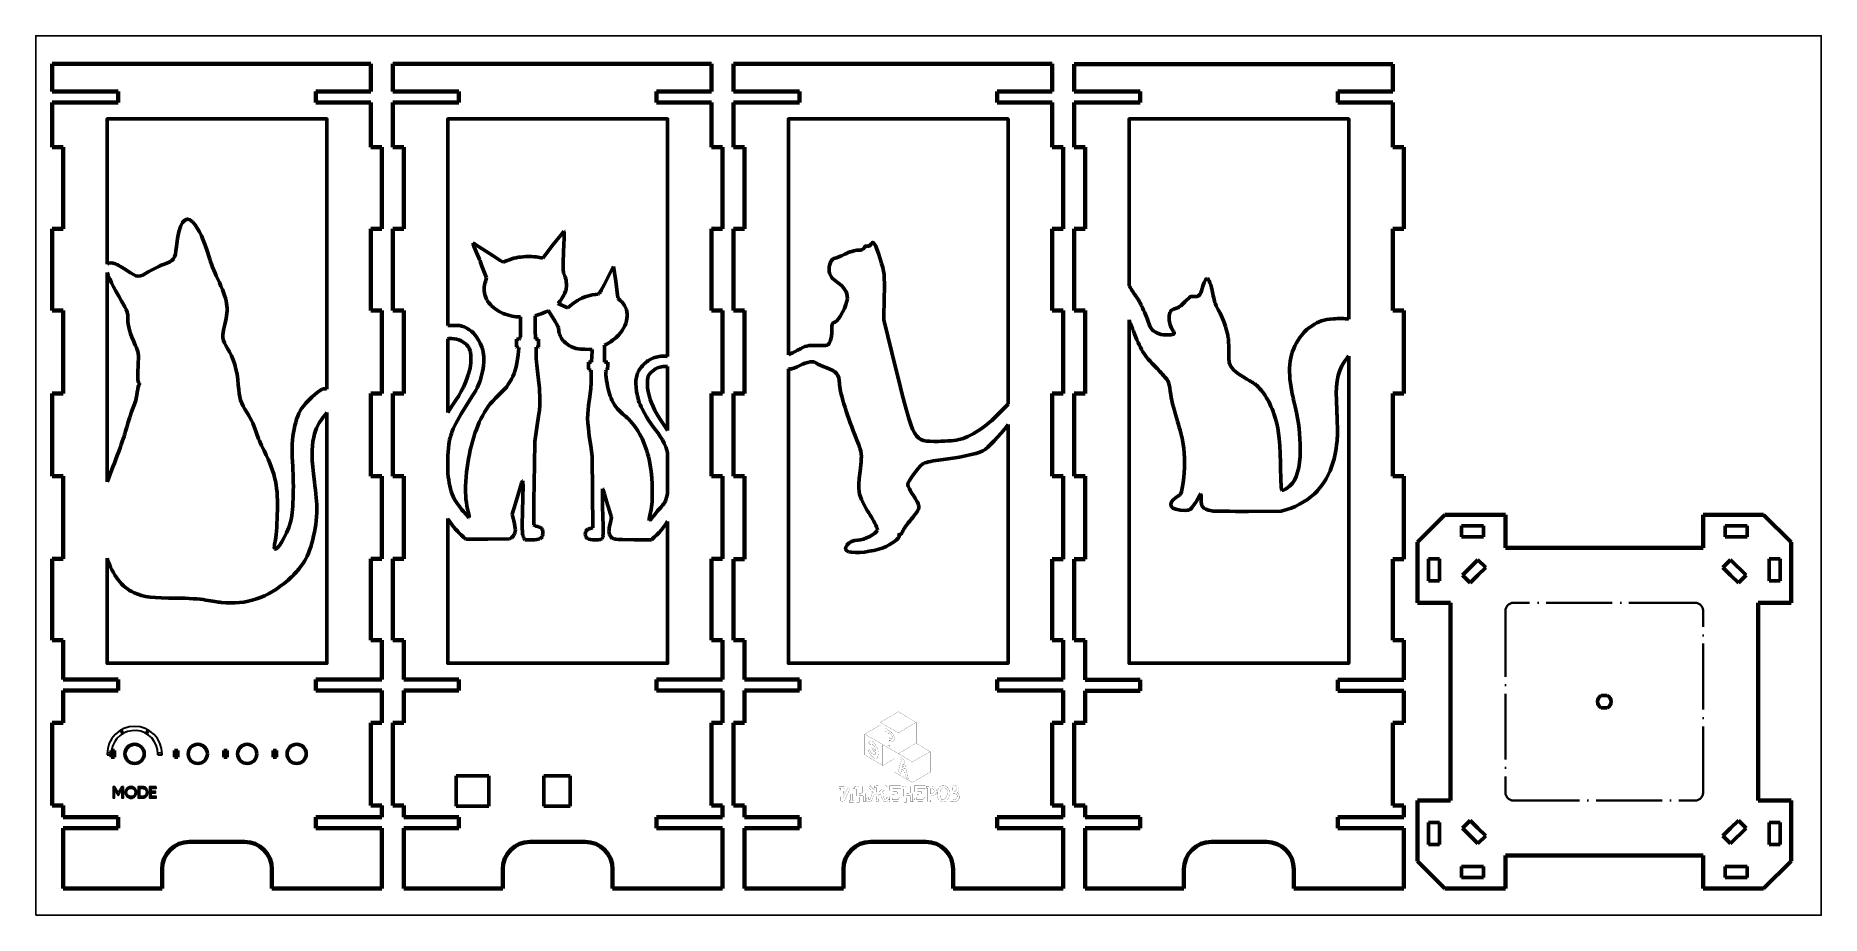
# Model space of a CAD drawing. Header units: millimetres. Extents: x 0 to 650, y 0 to 320.
import ezdxf

# ---------------------------------------------------------------- set-up
doc = ezdxf.new("R2010")
doc.units = ezdxf.units.MM
doc.linetypes.add('ACAD_ISO04W100', pattern=[30, 24, -3, 0, -3])
doc.layers.get('0').update_dxf_attribs({"lineweight": 70})
for name, color, linetype, lineweight in [('tst', 2, 'ACAD_ISO04W100', 40), ('Гравировка', 151, 'Continuous', 35), ('Отверстия', 220, 'Continuous', 60)]:
    doc.layers.add(name, color=color, linetype=linetype, lineweight=lineweight)
doc.layers.add('Внутренний контур', color=110, linetype='Continuous')

msp = doc.modelspace()

# ---------------------------------------------------------------- linework, layer by layer
at = {"ltscale": 4}
for p, q in [((6, 299.72), (6, 309.72)), ((6, 309.72), (122, 309.72)), ((122, 299.72), (122, 309.72)), ((130, 299.72), (130, 309.72)), ((130, 309.72), (246, 309.72)), ((246, 299.72), (246, 309.72)), ((246, 299.72), (246, 309.72)), ((254, 299.72), (254, 309.72)), ((254, 309.72), (370, 309.72)), ((370, 299.72), (370, 309.72)), ((378, 299.71), (378, 309.71)), ((378, 309.71), (494, 309.71)), ((494, 299.71), (494, 309.71)), ((6, 299.72), (30, 299.72)), ((30, 299.72), (30, 295.72)), ((102, 299.72), (102, 295.72)), ((122, 299.72), (102, 299.72)), ((130, 299.72), (154, 299.72)), ((154, 299.72), (154, 295.72)), ((226, 299.72), (226, 295.72)), ((246, 299.72), (226, 299.72)), ((254, 299.72), (278, 299.72)), ((278, 299.72), (278, 295.72)), ((350, 299.72), (350, 295.72)), ((370, 299.72), (350, 299.72)), ((378, 299.71), (402, 299.71)), ((402, 299.71), (402, 295.71)), ((474, 299.71), (474, 295.71)), ((494, 299.71), (474, 299.71)), ((30, 295.72), (6, 295.72)), ((6, 279.51), (6, 295.72)), ((102, 295.72), (122, 295.72)), ((122, 279.51), (122, 295.72)), ((130, 279.51), (130, 295.72)), ((154, 295.72), (130, 295.72)), ((226, 295.72), (246, 295.72)), ((246, 279.51), (246, 295.72)), ((246, 279.51), (246, 295.72)), ((254, 279.5), (254, 295.72)), ((278, 295.72), (254, 295.72)), ((350, 295.72), (370, 295.72)), ((370, 279.5), (370, 295.72)), ((378, 279.5), (378, 295.71)), ((402, 295.71), (378, 295.71)), ((474, 295.71), (494, 295.71)), ((494, 279.5), (494, 295.71)), ((10, 279.51), (6, 279.51)), ((10, 249.72), (10, 279.51)), ((126, 279.51), (122, 279.51)), ((126, 249.72), (126, 279.51)), ((134, 279.51), (130, 279.51)), ((134, 249.72), (134, 279.51)), ((250, 279.51), (246, 279.51)), ((250, 279.51), (246, 279.51)), ((250, 249.72), (250, 279.51)), ((250, 249.72), (250, 279.51)), ((258, 279.5), (254, 279.5)), ((258, 249.72), (258, 279.5)), ((374, 279.5), (370, 279.5)), ((374, 249.72), (374, 279.5)), ((382, 279.5), (378, 279.5)), ((382, 249.72), (382, 279.5)), ((498, 279.5), (494, 279.5)), ((498, 249.72), (498, 279.5)), ((6, 220.04), (6, 249.72)), ((6, 249.72), (10, 249.72)), ((122, 220.04), (122, 249.72)), ((122, 249.72), (126, 249.72)), ((130, 220.04), (130, 249.72)), ((130, 249.72), (134, 249.72)), ((246, 220.04), (246, 249.72)), ((246, 249.72), (250, 249.72)), ((246, 220.04), (246, 249.72)), ((246, 249.72), (250, 249.72)), ((254, 220.03), (254, 249.72)), ((254, 249.72), (258, 249.72)), ((370, 220.03), (370, 249.72)), ((370, 249.72), (374, 249.72)), ((378, 220.03), (378, 249.72)), ((378, 249.72), (382, 249.72)), ((494, 220.03), (494, 249.72)), ((494, 249.72), (498, 249.72)), ((10, 220.04), (6, 220.04)), ((10, 189.78), (10, 220.04)), ((126, 220.04), (122, 220.04)), ((126, 189.78), (126, 220.04)), ((134, 220.04), (130, 220.04)), ((134, 189.78), (134, 220.04)), ((250, 220.04), (246, 220.04)), ((250, 220.04), (246, 220.04)), ((250, 189.78), (250, 220.04)), ((250, 189.78), (250, 220.04)), ((258, 220.03), (254, 220.03)), ((258, 189.78), (258, 220.03)), ((374, 220.03), (370, 220.03)), ((374, 189.78), (374, 220.03)), ((382, 220.03), (378, 220.03)), ((382, 189.78), (382, 220.03)), ((498, 220.03), (494, 220.03)), ((498, 189.78), (498, 220.03)), ((6, 159.72), (6, 189.78)), ((6, 189.78), (10, 189.78)), ((122, 159.72), (122, 189.78)), ((122, 189.78), (126, 189.78)), ((130, 159.72), (130, 189.78)), ((130, 189.78), (134, 189.78)), ((246, 159.72), (246, 189.78)), ((246, 189.78), (250, 189.78)), ((246, 159.72), (246, 189.78)), ((246, 189.78), (250, 189.78)), ((254, 159.72), (254, 189.78)), ((254, 189.78), (258, 189.78)), ((370, 159.72), (370, 189.78)), ((370, 189.78), (374, 189.78)), ((378, 159.71), (378, 189.78)), ((378, 189.78), (382, 189.78)), ((494, 159.71), (494, 189.78)), ((494, 189.78), (498, 189.78)), ((10, 159.72), (6, 159.72)), ((10, 129.63), (10, 159.72)), ((126, 159.72), (122, 159.72)), ((126, 129.63), (126, 159.72)), ((134, 159.72), (130, 159.72)), ((134, 129.63), (134, 159.72)), ((250, 159.72), (246, 159.72)), ((250, 159.72), (246, 159.72)), ((250, 129.63), (250, 159.72)), ((250, 129.63), (250, 159.72)), ((258, 159.72), (254, 159.72)), ((258, 129.62), (258, 159.72)), ((374, 159.72), (370, 159.72)), ((374, 129.62), (374, 159.72)), ((382, 159.71), (378, 159.71)), ((382, 129.62), (382, 159.71)), ((498, 159.71), (494, 159.71)), ((498, 129.62), (498, 159.71)), ((6, 100.03), (6, 129.63)), ((6, 129.63), (10, 129.63)), ((122, 100.03), (122, 129.63)), ((122, 129.63), (126, 129.63)), ((130, 100.03), (130, 129.63)), ((130, 129.63), (134, 129.63)), ((246, 100.03), (246, 129.63)), ((246, 129.63), (250, 129.63)), ((246, 100.03), (246, 129.63)), ((246, 129.63), (250, 129.63)), ((254, 100.03), (254, 129.62)), ((254, 129.62), (258, 129.62)), ((370, 100.03), (370, 129.62)), ((370, 129.62), (374, 129.62)), ((378, 100.03), (378, 129.62)), ((378, 129.62), (382, 129.62)), ((494, 100.03), (494, 129.62)), ((494, 129.62), (498, 129.62)), ((10, 100.03), (6, 100.03)), ((10, 85.72), (10, 100.03)), ((126, 100.03), (122, 100.03)), ((126, 85.72), (126, 100.03)), ((134, 100.03), (130, 100.03)), ((134, 85.72), (134, 100.03)), ((250, 100.03), (246, 100.03)), ((250, 100.03), (246, 100.03)), ((250, 85.72), (250, 100.03)), ((250, 85.72), (250, 100.03)), ((258, 100.03), (254, 100.03)), ((258, 85.72), (258, 100.03)), ((374, 100.03), (370, 100.03)), ((374, 85.72), (374, 100.03)), ((382, 100.03), (378, 100.03)), ((382, 85.71), (382, 100.03)), ((498, 100.03), (494, 100.03)), ((498, 85.71), (498, 100.03)), ((30, 85.72), (10, 85.72)), ((30, 82.28), (30, 85.72)), ((126, 85.72), (102, 85.72)), ((102, 85.72), (102, 81.72)), ((154, 85.72), (134, 85.72)), ((154, 82.28), (154, 85.72)), ((250, 85.72), (226, 85.72)), ((226, 85.72), (226, 81.72)), ((278, 85.72), (258, 85.72)), ((278, 82.28), (278, 85.72)), ((374, 85.72), (350, 85.72)), ((350, 85.72), (350, 81.72)), ((402, 85.71), (382, 85.71)), ((402, 82.27), (402, 85.71)), ((498, 85.71), (474, 85.71)), ((474, 85.71), (474, 81.71)), ((10, 70.01), (10, 81.72)), ((10, 81.72), (30, 81.72)), ((30, 81.72), (30, 82.28)), ((102, 81.72), (126, 81.72)), ((126, 70.01), (126, 81.72)), ((126, 70.01), (126, 81.72)), ((134, 70.01), (134, 81.72)), ((134, 70.01), (134, 81.72)), ((134, 81.72), (154, 81.72)), ((154, 81.72), (154, 82.28)), ((226, 81.72), (250, 81.72)), ((250, 70.01), (250, 81.72)), ((250, 70.01), (250, 81.72)), ((250, 70.01), (250, 81.72)), ((250, 70.01), (250, 81.72)), ((258, 70), (258, 81.72)), ((258, 70), (258, 81.72)), ((258, 81.72), (278, 81.72)), ((278, 81.72), (278, 82.28)), ((350, 81.72), (374, 81.72)), ((374, 70), (374, 81.72)), ((374, 70), (374, 81.72)), ((382, 70), (382, 81.71)), ((382, 70), (382, 81.71)), ((382, 81.71), (402, 81.71)), ((402, 81.71), (402, 82.27)), ((474, 81.71), (498, 81.71)), ((498, 70), (498, 81.71)), ((498, 70), (498, 81.71)), ((6, 39.99), (6, 70.01)), ((6, 70.01), (10, 70.01)), ((122, 39.99), (122, 70.01)), ((122, 70.01), (126, 70.01)), ((130, 39.99), (130, 70.01)), ((130, 70.01), (134, 70.01)), ((246, 39.99), (246, 70.01)), ((246, 70.01), (250, 70.01)), ((246, 39.99), (246, 70.01)), ((246, 70.01), (250, 70.01)), ((254, 39.99), (254, 70)), ((254, 70), (258, 70)), ((370, 39.99), (370, 70)), ((370, 70), (374, 70)), ((378, 39.98), (378, 70)), ((378, 70), (382, 70)), ((494, 39.98), (494, 70)), ((494, 70), (498, 70)), ((10, 39.99), (6, 39.99)), ((10, 39.99), (10, 35.72)), ((126, 39.99), (122, 39.99)), ((126, 39.99), (126, 35.72)), ((134, 39.99), (130, 39.99)), ((134, 39.99), (134, 35.72)), ((250, 39.99), (246, 39.99)), ((250, 39.99), (246, 39.99)), ((250, 39.99), (250, 35.72)), ((250, 39.99), (250, 35.72)), ((258, 39.99), (254, 39.99)), ((258, 39.99), (258, 35.72)), ((374, 39.99), (370, 39.99)), ((374, 39.99), (374, 35.72)), ((382, 39.98), (378, 39.98)), ((382, 39.98), (382, 35.71)), ((498, 39.98), (494, 39.98)), ((498, 39.98), (498, 35.71)), ((10, 35.72), (30, 35.72)), ((30, 35.72), (30, 31.72)), ((126, 35.72), (102, 35.72)), ((102, 35.72), (102, 31.72)), ((134, 35.72), (154, 35.72)), ((154, 35.72), (154, 31.72)), ((250, 35.72), (226, 35.72)), ((226, 35.72), (226, 31.72)), ((258, 35.72), (278, 35.72)), ((278, 35.72), (278, 31.72)), ((374, 35.72), (350, 35.72)), ((350, 35.72), (350, 31.72)), ((382, 35.71), (402, 35.71)), ((402, 35.71), (402, 31.71)), ((498, 35.71), (474, 35.71)), ((474, 35.71), (474, 31.71)), ((30, 31.72), (10, 31.72)), ((10, 31.72), (10, 9.72)), ((102, 31.72), (126, 31.72)), ((126, 31.72), (126, 9.72)), ((134, 31.72), (134, 9.72)), ((154, 31.72), (134, 31.72)), ((226, 31.72), (250, 31.72)), ((250, 31.72), (250, 9.72)), ((250, 31.72), (250, 9.72)), ((258, 31.72), (258, 9.72)), ((278, 31.72), (258, 31.72)), ((350, 31.72), (374, 31.72)), ((374, 31.72), (374, 9.72)), ((382, 31.71), (382, 9.71)), ((402, 31.71), (382, 31.71)), ((474, 31.71), (498, 31.71)), ((498, 31.71), (498, 9.71)), ((46, 14.72), (46, 16.72)), ((86, 14.72), (86, 16.72)), ((170, 14.72), (170, 16.72)), ((210, 14.72), (210, 16.72)), ((294, 14.72), (294, 16.72)), ((334, 14.72), (334, 16.72)), ((418, 14.72), (418, 16.72)), ((458, 14.71), (458, 16.71)), ((10, 9.72), (41, 9.72)), ((126, 9.72), (91, 9.72)), ((134, 9.72), (165, 9.72)), ((250, 9.72), (215, 9.72)), ((258, 9.72), (289, 9.72)), ((374, 9.72), (339, 9.72)), ((382, 9.72), (413, 9.72)), ((498, 9.72), (463, 9.71))]:
    msp.add_line(p, q, dxfattribs=at)
for p, q in [((503, 135.72), (513, 145.72)), ((513, 145.72), (535, 145.72)), ((535, 145.72), (535, 133.72)), ((607, 133.72), (607, 145.72)), ((607, 145.72), (629, 145.72)), ((629, 145.72), (639, 135.72)), ((503, 113.72), (503, 135.72)), ((535, 133.72), (607, 133.72)), ((639, 135.72), (639, 113.72)), ((515, 113.72), (503, 113.72)), ((515, 41.72), (515, 113.72)), ((639, 113.72), (627, 113.72)), ((627, 113.72), (627, 41.72)), ((503, 19.72), (503, 41.72)), ((503, 41.72), (515, 41.72)), ((627, 41.72), (639, 41.72)), ((639, 41.72), (639, 19.72)), ((513, 9.72), (503, 19.72)), ((607, 21.72), (535, 21.72)), ((535, 21.72), (535, 9.72)), ((607, 9.72), (607, 21.72)), ((629, 9.72), (639, 19.72)), ((46, 14.72), (46, 9.72)), ((86, 14.72), (86, 9.72)), ((170, 14.72), (170, 9.72)), ((210, 14.72), (210, 9.72)), ((294, 14.72), (294, 9.72)), ((334, 14.72), (334, 9.72)), ((418, 14.72), (418, 9.72)), ((458, 14.71), (458, 9.71)), ((41, 9.72), (46, 9.72)), ((86, 9.72), (91, 9.72)), ((165, 9.72), (170, 9.72)), ((210, 9.72), (215, 9.72)), ((289, 9.72), (294, 9.72)), ((334, 9.72), (339, 9.72)), ((413, 9.72), (418, 9.72)), ((458, 9.71), (463, 9.71)), ((535, 9.72), (513, 9.72)), ((629, 9.72), (607, 9.72))]:
    msp.add_line(p, q)
at = {"linetype": 'Continuous', "lineweight": 25}
msp.add_line((27.5, 58.42), (27.5, 59.01), dxfattribs=at)
at = {"ltscale": 100}
for p, q in [((56, 26.72), (76, 26.72)), ((180, 26.72), (200, 26.72)), ((304, 26.72), (324, 26.72)), ((428, 26.72), (448, 26.71))]:
    msp.add_line(p, q, dxfattribs=at)
at = {"ltscale": 4}
for centre in [(56, 16.72), (180, 16.72), (304, 16.72), (428, 16.72)]:
    msp.add_arc(centre, 10, 90, 180, dxfattribs=at)
at = {"ltscale": 100}
for centre in [(76, 16.72), (200, 16.72), (324, 16.72), (448, 16.71)]:
    msp.add_arc(centre, 10, 0, 90, dxfattribs=at)
at = {"layer": 'tst'}
for p, q in [((535, 110.72), (535, 44.72)), ((604, 113.72), (538, 113.72)), ((607, 44.72), (607, 110.72)), ((538, 41.72), (604, 41.72))]:
    msp.add_line(p, q, dxfattribs=at)
for centre, start, end in [((538, 110.72), 90, 180), ((604, 110.72), 0, 90), ((538, 44.72), 180, 270), ((604, 44.72), 270, 0)]:
    msp.add_arc(centre, 3, start, end, dxfattribs=at)
at = {"layer": 'Внутренний контур'}
msp.add_lwpolyline([(0, 0), (650, 0), (650, 320), (0, 320)], close=True, dxfattribs=at)
at = {"layer": 'Гравировка'}
for p, q in [((30.7, 67.2), (31.5, 65.93)), ((32.01, 66.22), (31.31, 67.55)), ((40.69, 67.55), (39.99, 66.22)), ((40.5, 65.93), (41.3, 67.2)), ((27.51, 59.01), (26.01, 59.07)), ((45.99, 59.07), (44.49, 59.01)), ((26.01, 58.37), (27.51, 58.42)), ((44.49, 58.42), (45.99, 58.37))]:
    msp.add_line(p, q, dxfattribs=at)
at = {"layer": 'Гравировка', "const_width": 0.0585}
for points in [[(307.46, 70.17), (314.02, 74.08)], [(314.02, 74.08), (320.49, 70.21)], [(301.83, 65.92), (307.46, 69.23)], [(301.83, 58.28), (301.83, 65.92)], [(301.83, 65.92), (307.46, 62.63)], [(307.46, 69.23), (307.46, 70.17)], [(307.46, 70.17), (314.02, 66.34)], [(307.46, 69.23), (307.46, 62.63)], [(309.27, 68.02), (309.27, 67.04)], [(309.27, 68.02), (310.85, 67.04)], [(309.27, 67.04), (309.79, 66.82)], [(309.79, 66.82), (309.79, 62.07)], [(310.57, 66.48), (310.72, 66.41)], [(310.66, 64.49), (310.57, 66.48)], [(310.72, 66.41), (310.87, 66.32)], [(310.85, 67.04), (311.1, 66.88)], [(310.87, 66.32), (311.01, 66.23)], [(311.01, 66.23), (311.14, 66.13)], [(311.1, 66.88), (311.32, 66.7)], [(311.14, 66.13), (311.26, 66.01)], [(311.26, 66.01), (311.37, 65.89)], [(311.32, 66.7), (311.54, 66.51)], [(311.37, 65.89), (311.47, 65.75)], [(311.47, 65.75), (311.56, 65.61)], [(311.54, 66.51), (311.74, 66.3)], [(311.56, 65.61), (311.64, 65.46)], [(311.64, 65.46), (311.7, 65.31)], [(311.7, 65.31), (311.75, 65.15)], [(311.74, 66.3), (311.93, 66.07)], [(311.75, 65.15), (311.79, 64.98)], [(311.79, 64.98), (311.8, 64.95)], [(311.93, 66.07), (312.1, 65.84)], [(312.1, 65.84), (312.25, 65.59)], [(312.25, 65.59), (312.38, 65.34)], [(312.38, 65.34), (312.5, 65.07)], [(312.5, 65.07), (312.6, 64.8)], [(314.02, 66.34), (320.49, 70.21)], [(314.02, 66.34), (314.02, 58.79)], [(320.49, 70.21), (320.49, 62.63)], [(303.15, 62.86), (303.11, 62.78)], [(303.11, 62.78), (303.81, 62.05)], [(303.49, 60.27), (303.11, 59.9)], [(303.11, 59.9), (303.21, 59.65)], [(303.19, 62.93), (303.15, 62.86)], [(303.24, 63), (303.19, 62.93)], [(303.21, 59.65), (303.32, 59.4)], [(303.29, 63.06), (303.24, 63)], [(303.35, 63.12), (303.29, 63.06)], [(303.32, 59.4), (303.44, 59.15)], [(303.41, 63.17), (303.35, 63.12)], [(303.48, 63.22), (303.41, 63.17)], [(303.44, 59.15), (303.58, 58.92)], [(303.55, 63.27), (303.48, 63.22)], [(303.57, 60.12), (303.49, 60.27)], [(303.62, 63.31), (303.55, 63.27)], [(303.65, 59.97), (303.57, 60.12)], [(303.58, 58.92), (303.72, 58.68)], [(303.7, 63.34), (303.62, 63.31)], [(303.73, 59.82), (303.65, 59.97)], [(303.78, 63.37), (303.7, 63.34)], [(303.72, 58.68), (303.88, 58.46)], [(303.81, 59.67), (303.73, 59.82)], [(303.86, 63.39), (303.78, 63.37)], [(303.86, 62.11), (303.81, 62.05)], [(303.9, 59.53), (303.81, 59.67)], [(303.95, 63.41), (303.86, 63.39)], [(303.9, 62.17), (303.86, 62.11)], [(304, 59.38), (303.9, 59.53)], [(303.96, 62.22), (303.9, 62.17)], [(304.04, 63.41), (303.95, 63.41)], [(304.02, 62.25), (303.96, 62.22)], [(304.09, 59.24), (304, 59.38)], [(304.09, 62.28), (304.02, 62.25)], [(304.13, 63.41), (304.04, 63.41)], [(304.16, 62.3), (304.09, 62.28)], [(304.19, 59.1), (304.09, 59.24)], [(304.22, 63.41), (304.13, 63.41)], [(304.24, 62.31), (304.16, 62.3)], [(304.29, 58.96), (304.19, 59.1)], [(304.31, 63.39), (304.22, 63.41)], [(304.31, 62.3), (304.24, 62.31)], [(304.4, 58.83), (304.29, 58.96)], [(304.4, 63.37), (304.31, 63.39)], [(304.38, 62.29), (304.31, 62.3)], [(304.31, 60.96), (304.31, 60.32)], [(304.31, 60.96), (305.84, 59.82)], [(304.31, 60.32), (305.84, 59.18)], [(304.45, 62.26), (304.38, 62.29)], [(304.48, 63.34), (304.4, 63.37)], [(304.5, 58.7), (304.4, 58.83)], [(304.52, 62.23), (304.45, 62.26)], [(304.57, 63.3), (304.48, 63.34)], [(304.61, 58.57), (304.5, 58.7)], [(304.58, 62.18), (304.52, 62.23)], [(304.65, 63.25), (304.57, 63.3)], [(304.74, 62.03), (304.58, 62.18)], [(304.68, 58.49), (304.61, 58.57)], [(304.72, 63.2), (304.65, 63.25)], [(304.77, 58.43), (304.68, 58.49)], [(304.79, 63.15), (304.72, 63.2)], [(304.9, 61.86), (304.74, 62.03)], [(304.86, 63.08), (304.79, 63.15)], [(305.04, 62.88), (304.86, 63.08)], [(305.05, 61.69), (304.9, 61.86)], [(305.22, 62.67), (305.04, 62.88)], [(305.18, 61.51), (305.05, 61.69)], [(305.31, 61.31), (305.18, 61.51)], [(305.38, 62.45), (305.22, 62.67)], [(305.42, 61.12), (305.31, 61.31)], [(305.55, 62.23), (305.38, 62.45)], [(305.52, 60.91), (305.42, 61.12)], [(305.61, 60.7), (305.52, 60.91)], [(305.61, 58.49), (305.53, 58.43)], [(305.7, 62), (305.55, 62.23)], [(305.69, 60.49), (305.61, 60.7)], [(305.68, 58.57), (305.61, 58.49)], [(305.72, 58.61), (305.68, 58.57)], [(305.75, 60.27), (305.69, 60.49)], [(305.84, 61.77), (305.7, 62)], [(305.75, 58.65), (305.72, 58.61)], [(305.8, 60.05), (305.75, 60.27)], [(305.77, 58.7), (305.75, 58.65)], [(305.8, 58.75), (305.77, 58.7)], [(305.84, 59.82), (305.8, 60.05)], [(305.82, 58.8), (305.8, 58.75)], [(305.83, 58.85), (305.82, 58.8)], [(305.84, 58.91), (305.83, 58.85)], [(305.98, 61.53), (305.84, 61.77)], [(305.84, 59.18), (305.84, 59.12)], [(305.85, 58.96), (305.84, 58.91)], [(305.84, 59.12), (305.85, 59.07)], [(305.85, 59.07), (305.85, 59.02)], [(305.85, 59.02), (305.85, 58.96)], [(306.11, 61.29), (305.98, 61.53)], [(306.23, 61.04), (306.11, 61.29)], [(306.34, 60.79), (306.23, 61.04)], [(306.44, 60.53), (306.34, 60.79)], [(306.53, 60.27), (306.44, 60.53)], [(306.59, 60.07), (306.53, 60.27)], [(306.64, 59.86), (306.59, 60.07)], [(306.68, 59.65), (306.64, 59.86)], [(306.71, 59.44), (306.68, 59.65)], [(306.68, 58.37), (306.71, 58.58)], [(306.73, 59.23), (306.71, 59.44)], [(306.71, 58.58), (306.73, 58.8)], [(306.73, 59.01), (306.73, 59.23)], [(306.73, 58.8), (306.73, 59.01)], [(307.46, 62.63), (308.4, 62.08)], [(308.4, 62.08), (310.06, 61.1)], [(308.4, 62.08), (308.4, 54.5)], [(308.64, 61.94), (308.4, 62.08)], [(309.79, 62.07), (310.8, 61.45)], [(312.58, 59.63), (310.06, 61.1)], [(310.69, 64.46), (310.66, 64.49)], [(310.8, 61.45), (310.69, 63.75)], [(310.78, 63.7), (310.69, 63.75)], [(310.73, 64.43), (310.69, 64.46)], [(310.77, 64.41), (310.73, 64.43)], [(310.8, 64.38), (310.77, 64.41)], [(310.86, 63.65), (310.78, 63.7)], [(310.84, 64.36), (310.8, 64.38)], [(310.88, 64.34), (310.84, 64.36)], [(310.95, 63.6), (310.86, 63.65)], [(310.92, 64.31), (310.88, 64.34)], [(310.96, 64.29), (310.92, 64.31)], [(311.04, 63.56), (310.95, 63.6)], [(311, 64.27), (310.96, 64.29)], [(311.04, 64.25), (311, 64.27)], [(311.08, 64.23), (311.04, 64.25)], [(311.13, 63.52), (311.04, 63.56)], [(311.12, 64.21), (311.08, 64.23)], [(311.19, 64.19), (311.12, 64.21)], [(311.22, 63.48), (311.13, 63.52)], [(311.26, 64.17), (311.19, 64.19)], [(311.32, 63.45), (311.22, 63.48)], [(311.33, 64.17), (311.26, 64.17)], [(311.41, 63.42), (311.32, 63.45)], [(311.4, 64.18), (311.33, 64.17)], [(311.47, 64.19), (311.4, 64.18)], [(311.5, 63.39), (311.41, 63.42)], [(311.54, 64.22), (311.47, 64.19)], [(311.6, 63.36), (311.5, 63.39)], [(311.6, 64.26), (311.54, 64.22)], [(311.66, 64.31), (311.6, 64.26)], [(311.7, 63.34), (311.6, 63.36)], [(311.7, 64.36), (311.66, 64.31)], [(311.79, 63.32), (311.7, 63.34)], [(311.74, 64.42), (311.7, 64.36)], [(311.77, 64.49), (311.74, 64.42)], [(311.79, 64.56), (311.77, 64.49)], [(311.8, 64.59), (311.79, 64.56)], [(311.92, 63.31), (311.79, 63.32)], [(311.8, 64.95), (311.8, 64.91)], [(311.8, 64.91), (311.81, 64.88)], [(311.81, 64.67), (311.8, 64.63)], [(311.8, 64.63), (311.8, 64.59)], [(311.81, 64.88), (311.81, 64.84)], [(311.81, 64.84), (311.81, 64.81)], [(311.81, 64.81), (311.81, 64.77)], [(311.81, 64.77), (311.81, 64.74)], [(311.81, 64.74), (311.81, 64.7)], [(311.81, 64.7), (311.81, 64.67)], [(312.05, 63.31), (311.92, 63.31)], [(312.17, 63.34), (312.05, 63.31)], [(312.29, 63.39), (312.17, 63.34)], [(312.4, 63.45), (312.29, 63.39)], [(312.5, 63.53), (312.4, 63.45)], [(312.58, 63.63), (312.5, 63.53)], [(312.58, 59.63), (314.02, 58.79)], [(312.58, 56.97), (312.58, 59.63)], [(312.65, 63.74), (312.58, 63.63)], [(312.6, 64.8), (312.67, 64.52)], [(312.7, 63.86), (312.65, 63.74)], [(312.67, 64.52), (312.73, 64.24)], [(312.73, 63.98), (312.7, 63.86)], [(312.73, 64.24), (312.74, 64.11)], [(312.74, 64.11), (312.73, 63.98)], [(320.49, 62.63), (314.02, 58.79)], [(314.02, 58.79), (319.12, 55.81)], [(325.59, 59.51), (319.12, 55.81)], [(320.49, 62.63), (325.59, 59.51)], [(325.59, 52.05), (325.59, 59.51)], [(308.4, 54.5), (301.83, 58.28)], [(303.88, 58.46), (304.05, 58.24)], [(304.05, 58.24), (304.23, 58.03)], [(304.23, 58.03), (304.41, 57.83)], [(304.41, 57.83), (304.61, 57.64)], [(304.61, 57.64), (304.81, 57.46)], [(304.85, 58.39), (304.77, 58.43)], [(304.81, 57.46), (305.03, 57.29)], [(304.95, 58.35), (304.85, 58.39)], [(305.05, 58.33), (304.95, 58.35)], [(305.03, 57.29), (305.16, 57.21)], [(305.15, 58.32), (305.05, 58.33)], [(305.25, 58.33), (305.15, 58.32)], [(305.16, 57.21), (305.29, 57.15)], [(305.35, 58.35), (305.25, 58.33)], [(305.29, 57.15), (305.44, 57.11)], [(305.44, 58.39), (305.35, 58.35)], [(305.53, 58.43), (305.44, 58.39)], [(305.44, 57.11), (305.59, 57.09)], [(305.59, 57.09), (305.75, 57.1)], [(305.75, 57.1), (305.9, 57.13)], [(305.9, 57.13), (306.04, 57.19)], [(306.04, 57.19), (306.17, 57.27)], [(306.17, 57.27), (306.29, 57.36)], [(306.29, 57.36), (306.39, 57.48)], [(306.39, 57.48), (306.47, 57.61)], [(306.47, 57.61), (306.53, 57.75)], [(306.53, 57.75), (306.59, 57.95)], [(306.59, 57.95), (306.64, 58.16)], [(306.64, 58.16), (306.68, 58.37)], [(308.4, 54.5), (312.58, 56.97)], [(312.58, 52.1), (312.58, 56.97)], [(319.12, 48.34), (312.58, 52.1)], [(313.99, 52.35), (315.14, 56.47)], [(314.93, 51.62), (313.99, 52.35)], [(314.63, 56.78), (314.64, 57.6)], [(315.14, 56.47), (314.63, 56.78)], [(314.64, 57.6), (316.05, 56.54)], [(314.93, 51.62), (315.21, 53.16)], [(315.21, 53.16), (316.33, 52.34)], [(315.82, 55.32), (315.31, 53.92)], [(315.31, 53.92), (316.17, 53.27)], [(316.17, 53.27), (315.82, 55.32)], [(316.05, 56.54), (317.67, 49.47)], [(316.33, 52.34), (316.62, 50.29)], [(319.12, 55.81), (319.12, 48.34)], [(319.12, 48.34), (325.59, 52.05)], [(292.39, 46.99), (294.39, 46.99)], [(292.42, 46.24), (292.39, 46.99)], [(293.08, 46.24), (292.42, 46.24)], [(292.95, 41.59), (293.08, 46.24)], [(293.96, 42.96), (295.87, 46.81)], [(294.14, 46.22), (293.96, 42.96)], [(294.39, 46.22), (294.14, 46.22)], [(296.41, 46.09), (294.35, 41.43)], [(294.39, 46.99), (294.39, 46.22)], [(295.87, 46.81), (297.93, 46.81)], [(296.51, 41.74), (296.41, 46.09)], [(297.41, 46), (297.3, 41.74)], [(297.93, 46), (297.41, 46)], [(297.93, 46.81), (297.93, 46)], [(299.58, 46.97), (298.1, 46.81)], [(298.1, 46.81), (298.1, 45.78)], [(298.1, 45.78), (298.76, 45.89)], [(298.76, 45.89), (298.87, 41.17)], [(299.58, 44.39), (299.58, 46.97)], [(301.98, 46.91), (301.11, 46.91)], [(301.11, 46.91), (301.11, 44.48)], [(302.1, 41.27), (301.98, 46.91)], [(303.09, 46.63), (303.73, 47.14)], [(303.09, 46.63), (304.75, 44.77)], [(303.73, 47.14), (306.08, 44.71)], [(305.34, 47.14), (306.97, 47.26)], [(305.34, 46.38), (305.34, 47.14)], [(306.08, 46.38), (305.34, 46.38)], [(306.08, 44.71), (306.08, 46.38)], [(306.97, 47.26), (306.97, 44.83)], [(306.97, 44.83), (309.45, 47.23)], [(310.05, 46.62), (308.25, 44.89)], [(309.45, 47.23), (310.05, 46.62)], [(310.78, 47.08), (314.86, 47.08)], [(310.93, 42.01), (310.78, 47.08)], [(314.86, 46.27), (311.95, 46.27)], [(311.95, 46.27), (311.95, 44.89)], [(314.86, 47.08), (314.86, 46.27)], [(316.81, 46.97), (315.33, 46.81)], [(315.33, 46.81), (315.33, 45.78)], [(315.33, 45.78), (315.99, 45.89)], [(315.99, 45.89), (316.1, 41.17)], [(317.67, 49.47), (316.62, 50.29)], [(316.81, 44.39), (316.81, 46.97)], [(319.21, 46.91), (318.34, 46.91)], [(318.34, 46.91), (318.34, 44.48)], [(319.33, 41.27), (319.21, 46.91)], [(319.89, 42.01), (319.75, 47.08)], [(319.75, 47.08), (323.82, 47.08)], [(323.82, 46.27), (320.92, 46.27)], [(320.92, 46.27), (320.92, 44.89)], [(323.82, 47.08), (323.82, 46.27)], [(324.25, 46.98), (324.25, 46.06)], [(326.13, 46.9), (324.25, 46.98)], [(324.25, 46.06), (324.78, 46.15)], [(324.78, 46.15), (324.78, 41.35)], [(325.71, 46.16), (325.63, 46.15)], [(325.63, 44.21), (325.63, 46.15)], [(325.8, 46.17), (325.71, 46.16)], [(325.88, 46.18), (325.8, 46.17)], [(325.96, 46.18), (325.88, 46.18)], [(326.04, 46.17), (325.96, 46.18)], [(326.13, 46.16), (326.04, 46.17)], [(326.21, 46.14), (326.13, 46.16)], [(326.13, 46.9), (326.36, 46.88)], [(326.29, 46.12), (326.21, 46.14)], [(326.36, 46.1), (326.29, 46.12)], [(326.36, 46.88), (326.59, 46.83)], [(326.44, 46.07), (326.36, 46.1)], [(326.52, 46.03), (326.44, 46.07)], [(326.59, 45.99), (326.52, 46.03)], [(326.59, 46.83), (326.81, 46.75)], [(326.69, 45.92), (326.59, 45.99)], [(326.78, 45.83), (326.69, 45.92)], [(326.87, 45.73), (326.78, 45.83)], [(326.81, 46.75), (327.01, 46.65)], [(326.93, 45.62), (326.87, 45.73)], [(326.98, 45.51), (326.93, 45.62)], [(327.02, 45.38), (326.98, 45.51)], [(327.01, 46.65), (327.21, 46.52)], [(327.21, 46.52), (327.38, 46.37)], [(327.38, 46.37), (327.54, 46.2)], [(327.54, 46.2), (327.67, 46.01)], [(327.67, 46.01), (327.78, 45.81)], [(327.78, 45.81), (327.87, 45.6)], [(327.87, 45.6), (327.93, 45.37)], [(328.33, 45.42), (328.44, 45.69)], [(328.44, 45.69), (328.56, 45.94)], [(328.56, 45.94), (328.71, 46.19)], [(328.71, 46.19), (328.87, 46.42)], [(328.87, 46.42), (329.06, 46.64)], [(329.06, 46.64), (329.26, 46.85)], [(329.26, 46.85), (329.33, 46.91)], [(329.33, 46.91), (329.41, 46.97)], [(329.44, 45.5), (329.36, 45.32)], [(329.41, 46.97), (329.5, 47.03)], [(329.54, 45.67), (329.44, 45.5)], [(329.5, 47.03), (329.58, 47.08)], [(329.64, 45.84), (329.54, 45.67)], [(329.58, 47.08), (329.68, 47.12)], [(329.77, 45.99), (329.64, 45.84)], [(329.68, 47.12), (329.77, 47.15)], [(329.77, 47.15), (329.87, 47.18)], [(329.9, 46.14), (329.77, 45.99)], [(329.87, 47.18), (329.96, 47.21)], [(329.98, 46.22), (329.9, 46.14)], [(329.96, 47.21), (330.06, 47.22)], [(330.05, 46.27), (329.98, 46.22)], [(330.04, 46.27), (329.98, 46.22)], [(330.19, 46.4), (330.04, 46.27)], [(330.11, 46.32), (330.05, 46.27)], [(330.06, 47.22), (330.16, 47.23)], [(330.18, 46.36), (330.11, 46.32)], [(330.16, 47.23), (330.26, 47.24)], [(330.26, 46.4), (330.18, 46.36)], [(330.26, 47.24), (330.36, 47.23)], [(330.34, 46.42), (330.26, 46.4)], [(330.41, 46.44), (330.34, 46.42)], [(330.36, 47.23), (330.53, 47.21)], [(330.5, 46.45), (330.41, 46.44)], [(330.58, 46.45), (330.5, 46.45)], [(330.53, 47.21), (330.7, 47.18)], [(330.66, 46.45), (330.58, 46.45)], [(330.74, 46.43), (330.66, 46.45)], [(330.7, 47.18), (330.86, 47.14)], [(330.82, 46.41), (330.74, 46.43)], [(330.89, 46.39), (330.82, 46.41)], [(330.86, 47.14), (331.02, 47.08)], [(330.97, 46.35), (330.89, 46.39)], [(331.05, 46.31), (330.97, 46.35)], [(331.02, 47.08), (331.18, 47.02)], [(331.13, 46.27), (331.05, 46.31)], [(331.2, 46.22), (331.13, 46.27)], [(331.18, 47.02), (331.33, 46.94)], [(331.27, 46.17), (331.2, 46.22)], [(331.34, 46.11), (331.27, 46.17)], [(331.33, 46.94), (331.47, 46.85)], [(331.4, 46.06), (331.34, 46.11)], [(331.47, 46), (331.4, 46.06)], [(331.47, 46.85), (331.61, 46.76)], [(331.53, 45.93), (331.47, 46)], [(331.58, 45.87), (331.53, 45.93)], [(331.64, 45.8), (331.58, 45.87)], [(331.61, 46.76), (331.74, 46.65)], [(331.69, 45.73), (331.64, 45.8)], [(331.74, 45.64), (331.69, 45.73)], [(331.74, 46.65), (331.86, 46.53)], [(331.79, 45.55), (331.74, 45.64)], [(331.83, 45.46), (331.79, 45.55)], [(331.86, 46.53), (331.98, 46.41)], [(331.98, 46.41), (332.08, 46.27)], [(332.08, 46.27), (332.2, 46.1)], [(332.2, 46.1), (332.31, 45.91)], [(332.31, 45.91), (332.4, 45.72)], [(332.4, 45.72), (332.49, 45.53)], [(332.49, 45.53), (332.56, 45.33)], [(332.93, 47.37), (332.93, 41.29)], [(332.93, 47.37), (333.97, 47.37)], [(333.77, 46.58), (333.68, 44.99)], [(334.45, 46.54), (333.77, 46.58)], [(333.97, 47.37), (334.16, 47.36)], [(334.16, 47.36), (334.35, 47.33)], [(334.35, 47.33), (334.53, 47.29)], [(334.52, 46.53), (334.45, 46.54)], [(334.6, 46.52), (334.52, 46.53)], [(334.53, 47.29), (334.71, 47.24)], [(334.67, 46.49), (334.6, 46.52)], [(334.74, 46.46), (334.67, 46.49)], [(334.71, 47.24), (334.89, 47.16)], [(334.81, 46.42), (334.74, 46.46)], [(334.87, 46.38), (334.81, 46.42)], [(334.93, 46.32), (334.87, 46.38)], [(334.89, 47.16), (335.06, 47.08)], [(334.98, 46.26), (334.93, 46.32)], [(335.02, 46.2), (334.98, 46.26)], [(335.06, 46.13), (335.02, 46.2)], [(335.03, 45.47), (335.06, 45.53)], [(335.06, 47.08), (335.22, 46.97)], [(335.09, 46.06), (335.06, 46.13)], [(335.06, 45.53), (335.09, 45.61)], [(335.11, 45.98), (335.09, 46.06)], [(335.09, 45.61), (335.11, 45.68)], [(335.12, 45.91), (335.11, 45.98)], [(335.11, 45.68), (335.12, 45.76)], [(335.12, 45.83), (335.12, 45.91)], [(335.12, 45.76), (335.12, 45.83)], [(335.22, 46.97), (335.37, 46.86)], [(335.37, 46.86), (335.51, 46.73)], [(335.51, 46.73), (335.64, 46.59)], [(335.64, 46.59), (335.75, 46.44)], [(335.75, 46.44), (335.85, 46.28)], [(335.85, 46.28), (335.9, 46.2)], [(335.9, 46.2), (335.93, 46.11)], [(335.93, 46.11), (335.96, 46.02)], [(335.96, 45.48), (335.93, 45.39)], [(335.96, 46.02), (335.98, 45.93)], [(335.98, 45.57), (335.96, 45.48)], [(335.98, 45.93), (335.99, 45.84)], [(335.99, 45.66), (335.98, 45.57)], [(335.99, 45.84), (335.99, 45.75)], [(335.99, 45.75), (335.99, 45.66)], [(294.35, 41.43), (292.95, 41.59)], [(296.23, 41.03), (296.23, 41.74)], [(296.23, 41.74), (296.51, 41.74)], [(297.75, 41.03), (296.23, 41.03)], [(297.3, 41.74), (297.75, 41.74)], [(297.75, 41.74), (297.75, 41.03)], [(298.87, 41.17), (299.78, 41.17)], [(301.11, 44.48), (299.58, 44.39)], [(299.78, 41.17), (299.71, 43.6)], [(299.71, 43.6), (301.18, 43.6)], [(301.18, 43.6), (301.25, 41.27)], [(301.25, 41.27), (302.1, 41.27)], [(302.32, 42.57), (303.13, 42.85)], [(302.32, 42.48), (302.32, 42.57)], [(302.32, 42.39), (302.32, 42.48)], [(302.32, 42.29), (302.32, 42.39)], [(302.33, 42.2), (302.32, 42.29)], [(302.35, 42.11), (302.33, 42.2)], [(302.37, 42.02), (302.35, 42.11)], [(302.39, 41.93), (302.37, 42.02)], [(302.41, 41.84), (302.39, 41.93)], [(302.44, 41.75), (302.41, 41.84)], [(302.47, 41.66), (302.44, 41.75)], [(302.51, 41.58), (302.47, 41.66)], [(302.55, 41.49), (302.51, 41.58)], [(302.57, 41.47), (302.55, 41.49)], [(302.58, 41.44), (302.57, 41.47)], [(302.6, 41.41), (302.58, 41.44)], [(302.62, 41.39), (302.6, 41.41)], [(302.65, 41.37), (302.62, 41.39)], [(302.67, 41.35), (302.65, 41.37)], [(302.7, 41.33), (302.67, 41.35)], [(302.73, 41.31), (302.7, 41.33)], [(302.76, 41.3), (302.73, 41.31)], [(302.79, 41.29), (302.76, 41.3)], [(302.82, 41.28), (302.79, 41.29)], [(302.85, 41.27), (302.82, 41.28)], [(302.9, 41.26), (302.85, 41.27)], [(302.96, 41.25), (302.9, 41.26)], [(303.01, 41.25), (302.96, 41.25)], [(303.07, 41.24), (303.01, 41.25)], [(303.12, 41.24), (303.07, 41.24)], [(303.18, 41.24), (303.12, 41.24)], [(303.14, 42.8), (303.13, 42.85)], [(303.15, 42.75), (303.14, 42.8)], [(303.16, 42.7), (303.15, 42.75)], [(303.16, 42.65), (303.16, 42.7)], [(303.17, 42.6), (303.16, 42.65)], [(303.17, 42.55), (303.17, 42.6)], [(303.17, 42.5), (303.17, 42.55)], [(303.18, 42.45), (303.17, 42.5)], [(303.17, 42.25), (303.17, 42.3)], [(303.17, 42.23), (303.17, 42.25)], [(303.17, 42.21), (303.17, 42.23)], [(303.18, 42.18), (303.17, 42.21)], [(303.18, 42.4), (303.18, 42.45)], [(303.18, 42.35), (303.18, 42.4)], [(303.17, 42.3), (303.18, 42.35)], [(303.18, 42.16), (303.18, 42.18)], [(303.19, 42.14), (303.18, 42.16)], [(303.23, 41.24), (303.18, 41.24)], [(303.2, 42.12), (303.19, 42.14)], [(303.21, 42.1), (303.2, 42.12)], [(303.22, 42.08), (303.21, 42.1)], [(303.24, 42.06), (303.22, 42.08)], [(303.29, 41.24), (303.23, 41.24)], [(303.25, 42.05), (303.24, 42.06)], [(303.27, 42.03), (303.25, 42.05)], [(303.29, 42.02), (303.27, 42.03)], [(303.3, 42.01), (303.29, 42.02)], [(303.34, 41.25), (303.29, 41.24)], [(303.33, 42), (303.3, 42.01)], [(303.35, 41.99), (303.33, 42)], [(303.4, 41.25), (303.34, 41.25)], [(303.37, 41.98), (303.35, 41.99)], [(303.39, 41.98), (303.37, 41.98)], [(303.41, 41.98), (303.39, 41.98)], [(303.45, 41.26), (303.4, 41.25)], [(303.44, 41.98), (303.41, 41.98)], [(303.46, 41.98), (303.44, 41.98)], [(303.5, 41.27), (303.45, 41.26)], [(303.48, 41.99), (303.46, 41.98)], [(303.5, 42), (303.48, 41.99)], [(303.52, 42.01), (303.5, 42)], [(303.59, 41.29), (303.5, 41.27)], [(303.54, 42.02), (303.52, 42.01)], [(303.59, 42.05), (303.54, 42.02)], [(303.63, 42.09), (303.59, 42.05)], [(303.67, 41.31), (303.59, 41.29)], [(303.67, 42.12), (303.63, 42.09)], [(303.71, 42.16), (303.67, 42.12)], [(303.75, 41.34), (303.67, 41.31)], [(303.75, 42.21), (303.71, 42.16)], [(303.78, 42.25), (303.75, 42.21)], [(303.82, 41.38), (303.75, 41.34)], [(303.81, 42.29), (303.78, 42.25)], [(303.85, 42.34), (303.81, 42.29)], [(303.9, 41.42), (303.82, 41.38)], [(303.87, 42.39), (303.85, 42.34)], [(303.9, 42.44), (303.87, 42.39)], [(303.92, 42.49), (303.9, 42.44)], [(303.97, 41.47), (303.9, 41.42)], [(303.94, 42.54), (303.92, 42.49)], [(303.99, 42.67), (303.94, 42.54)], [(304.04, 41.52), (303.97, 41.47)], [(304.03, 42.8), (303.99, 42.67)], [(304.07, 42.94), (304.03, 42.8)], [(304.1, 41.57), (304.04, 41.52)], [(304.12, 43.07), (304.07, 42.94)], [(304.16, 41.63), (304.1, 41.57)], [(304.16, 43.2), (304.12, 43.07)], [(304.19, 43.34), (304.16, 43.2)], [(304.22, 41.7), (304.16, 41.63)], [(304.23, 43.47), (304.19, 43.34)], [(304.27, 41.76), (304.22, 41.7)], [(304.26, 43.61), (304.23, 43.47)], [(304.3, 43.74), (304.26, 43.61)], [(304.32, 41.84), (304.27, 41.76)], [(304.33, 43.88), (304.3, 43.74)], [(304.32, 41.84), (304.42, 42.01)], [(304.35, 44.02), (304.33, 43.88)], [(304.38, 44.15), (304.35, 44.02)], [(304.38, 44.15), (304.4, 44.21)], [(304.4, 44.21), (304.41, 44.27)], [(304.41, 44.27), (304.43, 44.33)], [(304.42, 42.01), (304.52, 42.18)], [(304.43, 44.33), (304.46, 44.39)], [(304.46, 44.39), (304.48, 44.44)], [(304.48, 44.44), (304.51, 44.5)], [(304.51, 44.5), (304.55, 44.55)], [(304.52, 42.18), (304.61, 42.36)], [(304.55, 44.55), (304.58, 44.6)], [(304.58, 44.6), (304.62, 44.64)], [(304.61, 42.36), (304.7, 42.54)], [(304.62, 44.64), (304.66, 44.69)], [(304.66, 44.69), (304.71, 44.73)], [(304.7, 42.54), (304.79, 42.72)], [(304.71, 44.73), (304.75, 44.77)], [(304.94, 44.56), (304.75, 44.77)], [(304.79, 42.72), (304.87, 42.91)], [(304.87, 42.91), (304.95, 43.09)], [(304.95, 43.09), (305.03, 43.28)], [(305.03, 43.28), (305.1, 43.46)], [(305.1, 43.46), (305.17, 43.65)], [(305.17, 43.65), (305.23, 43.85)], [(305.23, 43.85), (305.29, 44.04)], [(305.29, 44.05), (305.3, 44.07)], [(305.29, 44.04), (305.29, 44.05)], [(305.3, 44.07), (305.31, 44.08)], [(305.31, 44.08), (305.32, 44.1)], [(305.32, 44.1), (305.33, 44.11)], [(305.33, 44.11), (305.34, 44.12)], [(305.34, 44.12), (305.35, 44.13)], [(305.35, 44.13), (305.37, 44.14)], [(305.37, 44.14), (305.38, 44.14)], [(305.38, 44.14), (305.4, 44.15)], [(305.4, 44.15), (305.42, 44.15)], [(305.42, 44.15), (305.43, 44.16)], [(306, 43.78), (305.43, 44.16)], [(305.89, 41.25), (306, 43.78)], [(306.76, 41.33), (305.89, 41.25)], [(306.91, 43.86), (306.76, 41.33)], [(307.56, 44.23), (306.91, 43.86)], [(307.6, 44.15), (307.56, 44.23)], [(307.6, 44.15), (307.6, 44.14)], [(307.6, 44.14), (307.63, 43.97)], [(307.63, 43.97), (307.67, 43.79)], [(307.67, 43.79), (307.71, 43.61)], [(307.71, 43.61), (307.76, 43.43)], [(307.76, 43.43), (307.81, 43.25)], [(307.81, 43.25), (307.86, 43.08)], [(307.86, 43.08), (307.92, 42.9)], [(307.92, 42.9), (307.98, 42.73)], [(307.98, 42.73), (308.04, 42.56)], [(308.04, 42.56), (308.11, 42.38)], [(308.11, 42.38), (308.18, 42.21)], [(308.18, 42.21), (308.25, 42.05)], [(308.25, 44.89), (308.19, 44.83)], [(308.29, 44.81), (308.25, 44.89)], [(308.25, 42.05), (308.29, 41.96)], [(308.33, 44.72), (308.29, 44.81)], [(308.29, 41.96), (308.34, 41.87)], [(308.37, 44.64), (308.33, 44.72)], [(308.34, 41.87), (308.39, 41.79)], [(308.41, 44.56), (308.37, 44.64)], [(308.39, 41.79), (308.46, 41.71)], [(308.44, 44.47), (308.41, 44.56)], [(308.46, 44.39), (308.44, 44.47)], [(308.49, 44.3), (308.46, 44.39)], [(308.46, 41.71), (308.52, 41.64)], [(308.51, 44.21), (308.49, 44.3)], [(308.52, 44.12), (308.51, 44.21)], [(308.54, 44.03), (308.52, 44.12)], [(308.52, 41.64), (308.59, 41.57)], [(308.55, 43.94), (308.54, 44.03)], [(308.55, 43.85), (308.55, 43.94)], [(308.56, 43.73), (308.55, 43.85)], [(308.55, 43.85), (308.56, 43.78)], [(308.56, 43.78), (308.56, 43.73)], [(308.56, 43.73), (308.57, 43.66)], [(308.57, 43.66), (308.58, 43.53)], [(308.58, 43.53), (308.6, 43.4)], [(308.59, 41.57), (308.67, 41.51)], [(308.6, 43.4), (308.62, 43.27)], [(308.62, 43.27), (308.65, 43.15)], [(308.65, 43.15), (308.68, 43.02)], [(308.67, 41.51), (308.75, 41.45)], [(308.68, 43.02), (308.72, 42.89)], [(308.72, 42.89), (308.75, 42.77)], [(308.75, 41.45), (308.83, 41.4)], [(308.75, 42.77), (308.8, 42.65)], [(308.8, 42.65), (308.84, 42.53)], [(308.83, 41.4), (308.92, 41.35)], [(308.84, 42.53), (308.89, 42.41)], [(308.89, 42.41), (308.9, 42.38)], [(308.9, 42.38), (308.92, 42.35)], [(308.92, 42.35), (308.93, 42.33)], [(308.92, 41.35), (309.01, 41.31)], [(308.93, 42.33), (308.95, 42.3)], [(308.95, 42.3), (308.96, 42.28)], [(308.96, 42.28), (308.98, 42.26)], [(308.98, 42.26), (309, 42.23)], [(309, 42.23), (309.02, 42.21)], [(309.01, 41.31), (309.1, 41.28)], [(309.02, 42.21), (309.04, 42.19)], [(309.04, 42.19), (309.06, 42.17)], [(309.06, 42.17), (309.08, 42.15)], [(309.08, 42.15), (309.1, 42.13)], [(309.1, 42.13), (309.15, 42.1)], [(309.1, 41.28), (309.17, 41.27)], [(309.15, 42.1), (309.2, 42.08)], [(309.17, 41.27), (309.24, 41.27)], [(309.2, 42.08), (309.25, 42.07)], [(309.24, 41.27), (309.32, 41.27)], [(309.25, 42.07), (309.31, 42.07)], [(309.31, 42.07), (309.36, 42.08)], [(309.32, 41.27), (309.39, 41.28)], [(309.36, 42.08), (309.41, 42.1)], [(309.39, 41.28), (309.46, 41.28)], [(309.41, 42.1), (309.46, 42.13)], [(309.46, 42.13), (309.5, 42.16)], [(309.46, 41.28), (309.53, 41.29)], [(309.5, 42.16), (309.53, 42.2)], [(309.53, 42.2), (309.56, 42.25)], [(309.53, 41.29), (309.6, 41.31)], [(309.56, 42.25), (309.57, 42.3)], [(309.57, 42.3), (309.58, 42.36)], [(309.58, 42.54), (309.59, 42.59)], [(309.58, 42.5), (309.58, 42.54)], [(309.58, 42.45), (309.58, 42.5)], [(309.58, 42.4), (309.58, 42.45)], [(309.58, 42.36), (309.58, 42.4)], [(309.59, 42.63), (309.6, 42.68)], [(309.59, 42.59), (309.59, 42.63)], [(309.6, 42.68), (309.61, 42.72)], [(309.61, 42.72), (309.62, 42.77)], [(309.6, 41.31), (309.67, 41.33)], [(309.62, 42.77), (309.64, 42.81)], [(309.64, 42.81), (309.65, 42.85)], [(309.65, 42.85), (309.67, 42.9)], [(309.67, 42.9), (310.38, 42.64)], [(309.67, 41.33), (309.74, 41.35)], [(309.74, 41.35), (309.81, 41.37)], [(309.81, 41.37), (309.88, 41.4)], [(309.88, 41.4), (309.95, 41.43)], [(309.95, 41.43), (309.98, 41.45)], [(309.98, 41.45), (310.02, 41.47)], [(310.02, 41.47), (310.06, 41.5)], [(310.06, 41.5), (310.09, 41.53)], [(310.09, 41.53), (310.12, 41.56)], [(310.12, 41.56), (310.15, 41.59)], [(310.15, 41.59), (310.17, 41.63)], [(310.17, 41.63), (310.19, 41.66)], [(310.19, 41.66), (310.21, 41.7)], [(310.21, 41.7), (310.23, 41.74)], [(310.23, 41.74), (310.25, 41.78)], [(310.25, 41.78), (310.26, 41.82)], [(310.26, 41.82), (310.27, 41.89)], [(310.27, 41.89), (310.28, 41.96)], [(310.28, 41.96), (310.3, 42.03)], [(310.3, 42.03), (310.31, 42.1)], [(310.31, 42.1), (310.32, 42.16)], [(310.32, 42.16), (310.33, 42.23)], [(310.33, 42.23), (310.34, 42.3)], [(310.34, 42.3), (310.35, 42.37)], [(310.35, 42.37), (310.36, 42.44)], [(310.36, 42.44), (310.37, 42.51)], [(310.37, 42.51), (310.38, 42.57)], [(310.38, 42.57), (310.38, 42.64)], [(310.67, 41.2), (310.64, 42.01)], [(310.64, 42.01), (310.93, 42.01)], [(315.09, 41.33), (310.67, 41.2)], [(311.86, 44.05), (311.78, 42.01)], [(311.78, 42.01), (314.12, 42.01)], [(313.58, 44.14), (311.86, 44.05)], [(311.95, 44.89), (313.58, 44.89)], [(313.58, 44.89), (313.58, 44.14)], [(314.12, 42.01), (314.3, 42.89)], [(314.3, 42.89), (315.09, 42.73)], [(315.09, 42.73), (315.09, 41.33)], [(316.1, 41.17), (317.01, 41.17)], [(318.34, 44.48), (316.81, 44.39)], [(316.94, 43.6), (318.41, 43.6)], [(317.01, 41.17), (316.94, 43.6)], [(318.41, 43.6), (318.48, 41.27)], [(318.48, 41.27), (319.33, 41.27)], [(319.61, 42.01), (319.89, 42.01)], [(319.64, 41.2), (319.61, 42.01)], [(324.06, 41.33), (319.64, 41.2)], [(320.83, 44.05), (320.74, 42.01)], [(320.74, 42.01), (323.09, 42.01)], [(322.55, 44.14), (320.83, 44.05)], [(320.92, 44.89), (322.55, 44.89)], [(322.55, 44.89), (322.55, 44.14)], [(323.09, 42.01), (323.27, 42.89)], [(323.27, 42.89), (324.06, 42.73)], [(324.06, 42.73), (324.06, 41.33)], [(324.78, 41.35), (325.73, 41.27)], [(325.63, 44.21), (325.75, 44.18)], [(325.73, 41.27), (325.63, 43.39)], [(325.79, 43.39), (325.63, 43.39)], [(325.75, 44.18), (325.86, 44.17)], [(325.94, 43.41), (325.79, 43.39)], [(325.86, 44.17), (325.98, 44.17)], [(326.09, 43.42), (325.94, 43.41)], [(325.98, 44.17), (326.1, 44.18)], [(326.24, 43.45), (326.09, 43.42)], [(326.1, 44.18), (326.21, 44.2)], [(326.21, 44.2), (326.32, 44.24)], [(326.39, 43.48), (326.24, 43.45)], [(326.32, 44.24), (326.43, 44.28)], [(326.53, 43.52), (326.39, 43.48)], [(326.43, 44.28), (326.53, 44.34)], [(326.53, 44.34), (326.63, 44.4)], [(326.68, 43.57), (326.53, 43.52)], [(326.63, 44.4), (326.71, 44.48)], [(326.82, 43.63), (326.68, 43.57)], [(326.71, 44.48), (326.8, 44.56)], [(326.8, 44.56), (326.87, 44.65)], [(326.96, 43.69), (326.82, 43.63)], [(326.87, 44.65), (326.93, 44.76)], [(326.93, 44.76), (326.98, 44.88)], [(327.09, 43.76), (326.96, 43.69)], [(326.98, 44.88), (327.02, 45)], [(327.04, 45.26), (327.02, 45.38)], [(327.02, 45), (327.04, 45.13)], [(327.04, 45.13), (327.04, 45.26)], [(327.23, 43.83), (327.09, 43.76)], [(327.35, 43.91), (327.23, 43.83)], [(327.45, 43.98), (327.35, 43.91)], [(327.54, 44.06), (327.45, 43.98)], [(327.63, 44.14), (327.54, 44.06)], [(327.7, 44.24), (327.63, 44.14)], [(327.77, 44.34), (327.7, 44.24)], [(327.83, 44.44), (327.77, 44.34)], [(327.88, 44.55), (327.83, 44.44)], [(327.91, 44.67), (327.88, 44.55)], [(327.94, 44.79), (327.91, 44.67)], [(327.93, 45.37), (327.96, 45.15)], [(327.96, 44.9), (327.94, 44.79)], [(327.96, 45.15), (327.97, 45.02)], [(327.97, 45.02), (327.96, 44.9)], [(328.15, 44.3), (328.16, 44.58)], [(328.16, 44.01), (328.15, 44.3)], [(328.16, 44.58), (328.19, 44.87)], [(328.19, 43.73), (328.16, 44.01)], [(328.2, 43.6), (328.19, 43.73)], [(328.19, 44.87), (328.25, 45.15)], [(328.22, 43.47), (328.2, 43.6)], [(328.25, 43.34), (328.22, 43.47)], [(328.25, 45.15), (328.33, 45.42)], [(328.27, 43.22), (328.25, 43.34)], [(328.31, 43.09), (328.27, 43.22)], [(328.34, 42.97), (328.31, 43.09)], [(328.38, 42.84), (328.34, 42.97)], [(328.43, 42.72), (328.38, 42.84)], [(328.48, 42.6), (328.43, 42.72)], [(328.53, 42.48), (328.48, 42.6)], [(328.59, 42.37), (328.53, 42.48)], [(328.66, 42.25), (328.59, 42.37)], [(328.75, 42.1), (328.66, 42.25)], [(328.87, 41.95), (328.75, 42.1)], [(328.99, 41.82), (328.87, 41.95)], [(329.13, 41.7), (328.99, 41.82)], [(329.27, 41.59), (329.13, 41.7)], [(329.21, 44.75), (329.18, 44.56)], [(329.18, 44.56), (329.18, 44.36)], [(329.18, 44.36), (329.18, 44.26)], [(329.18, 44.26), (329.18, 44.16)], [(329.18, 44.16), (329.18, 44.06)], [(329.18, 44.06), (329.19, 43.96)], [(329.19, 43.96), (329.19, 43.86)], [(329.19, 43.86), (329.2, 43.76)], [(329.2, 43.76), (329.2, 43.66)], [(329.24, 44.94), (329.21, 44.75)], [(329.2, 43.66), (329.21, 43.56)], [(329.21, 43.56), (329.22, 43.46)], [(329.22, 43.46), (329.23, 43.36)], [(329.23, 43.36), (329.24, 43.26)], [(329.3, 45.13), (329.24, 44.94)], [(329.24, 43.26), (329.26, 43.17)], [(329.26, 43.17), (329.27, 43.06)], [(329.27, 43.06), (329.3, 42.95)], [(329.43, 41.49), (329.27, 41.59)], [(329.36, 45.32), (329.3, 45.13)], [(329.3, 42.95), (329.33, 42.85)], [(329.33, 42.85), (329.37, 42.75)], [(329.37, 42.75), (329.41, 42.65)], [(329.41, 42.65), (329.46, 42.56)], [(329.59, 41.41), (329.43, 41.49)], [(329.46, 42.56), (329.52, 42.47)], [(329.52, 42.47), (329.59, 42.38)], [(329.59, 42.38), (329.66, 42.3)], [(329.76, 41.34), (329.59, 41.41)], [(329.66, 42.3), (329.73, 42.22)], [(329.73, 42.22), (329.81, 42.15)], [(329.94, 41.28), (329.76, 41.34)], [(329.81, 42.15), (329.9, 42.08)], [(329.9, 42.08), (329.93, 42.05)], [(329.93, 42.05), (329.97, 42.03)], [(330.12, 41.25), (329.94, 41.28)], [(329.97, 42.03), (330.02, 42.01)], [(330.02, 42.01), (330.06, 42)], [(330.06, 42), (330.1, 41.99)], [(330.1, 41.99), (330.15, 41.98)], [(330.3, 41.23), (330.12, 41.25)], [(330.15, 41.98), (330.19, 41.97)], [(330.19, 41.97), (330.24, 41.97)], [(330.24, 41.97), (330.29, 41.98)], [(330.29, 41.98), (330.33, 41.99)], [(330.48, 41.22), (330.3, 41.23)], [(330.33, 41.99), (330.38, 42)], [(330.38, 42), (330.42, 42.02)], [(330.42, 42.02), (330.52, 42.06)], [(330.63, 41.23), (330.48, 41.22)], [(330.52, 42.06), (330.61, 42.11)], [(330.61, 42.11), (330.7, 42.16)], [(330.77, 41.25), (330.63, 41.23)], [(330.7, 42.16), (330.79, 42.22)], [(330.92, 41.28), (330.77, 41.25)], [(330.79, 42.22), (330.87, 42.28)], [(330.87, 42.28), (330.95, 42.35)], [(331.06, 41.32), (330.92, 41.28)], [(330.95, 42.35), (331.03, 42.43)], [(331.03, 42.43), (331.1, 42.5)], [(331.19, 41.38), (331.06, 41.32)], [(331.1, 42.5), (331.17, 42.58)], [(331.17, 42.58), (331.24, 42.67)], [(331.33, 41.44), (331.19, 41.38)], [(331.24, 42.67), (331.3, 42.75)], [(331.3, 42.75), (331.35, 42.85)], [(331.45, 41.52), (331.33, 41.44)], [(331.35, 42.85), (331.42, 42.98)], [(331.42, 42.98), (331.49, 43.11)], [(331.57, 41.6), (331.45, 41.52)], [(331.49, 43.11), (331.56, 43.25)], [(331.56, 43.25), (331.62, 43.39)], [(331.69, 41.7), (331.57, 41.6)], [(331.62, 43.39), (331.67, 43.53)], [(331.67, 43.53), (331.72, 43.68)], [(331.79, 41.8), (331.69, 41.7)], [(331.72, 43.68), (331.77, 43.82)], [(331.77, 43.82), (331.82, 43.97)], [(331.89, 41.91), (331.79, 41.8)], [(331.82, 43.97), (331.85, 44.11)], [(331.87, 45.36), (331.83, 45.46)], [(331.85, 44.11), (331.89, 44.26)], [(331.9, 45.27), (331.87, 45.36)], [(331.89, 44.26), (331.92, 44.41)], [(331.97, 42.03), (331.89, 41.91)], [(331.92, 45.17), (331.9, 45.27)], [(331.92, 44.41), (331.94, 44.56)], [(331.94, 45.07), (331.92, 45.17)], [(331.96, 44.97), (331.94, 45.07)], [(331.94, 44.56), (331.96, 44.66)], [(331.96, 44.87), (331.96, 44.97)], [(331.96, 44.76), (331.96, 44.87)], [(331.96, 44.66), (331.96, 44.76)], [(332.06, 42.17), (331.97, 42.03)], [(332.14, 42.31), (332.06, 42.17)], [(332.22, 42.46), (332.14, 42.31)], [(332.29, 42.61), (332.22, 42.46)], [(332.36, 42.76), (332.29, 42.61)], [(332.42, 42.91), (332.36, 42.76)], [(332.48, 43.06), (332.42, 42.91)], [(332.53, 43.22), (332.48, 43.06)], [(332.57, 43.38), (332.53, 43.22)], [(332.56, 45.33), (332.61, 45.12)], [(332.61, 43.54), (332.57, 43.38)], [(332.61, 45.12), (332.66, 44.92)], [(332.65, 43.7), (332.61, 43.54)], [(332.67, 43.86), (332.65, 43.7)], [(332.66, 44.92), (332.69, 44.71)], [(332.7, 44.07), (332.67, 43.86)], [(332.69, 44.71), (332.7, 44.5)], [(332.71, 44.28), (332.7, 44.07)], [(332.7, 44.5), (332.71, 44.28)], [(332.93, 41.29), (334.28, 41.29)], [(333.68, 44.99), (333.77, 44.98)], [(333.77, 44.98), (333.86, 44.97)], [(333.79, 44.25), (333.89, 44.28)], [(333.79, 44.25), (333.79, 42.04)], [(333.93, 42.02), (333.79, 42.04)], [(333.86, 44.97), (333.96, 44.97)], [(333.89, 44.28), (333.99, 44.31)], [(334.06, 42.01), (333.93, 42.02)], [(333.96, 44.97), (334.05, 44.97)], [(333.99, 44.31), (334.1, 44.32)], [(334.05, 44.97), (334.15, 44.98)], [(334.2, 42.01), (334.06, 42.01)], [(334.1, 44.32), (334.2, 44.33)], [(334.15, 44.98), (334.24, 44.99)], [(334.2, 44.33), (334.31, 44.33)], [(334.33, 42.03), (334.2, 42.01)], [(334.24, 44.99), (334.33, 45.01)], [(334.28, 41.29), (334.43, 41.3)], [(334.31, 44.33), (334.41, 44.32)], [(334.33, 45.01), (334.42, 45.04)], [(334.47, 42.06), (334.33, 42.03)], [(334.41, 44.32), (334.51, 44.3)], [(334.42, 45.04), (334.51, 45.07)], [(334.43, 41.3), (334.57, 41.31)], [(334.6, 42.1), (334.47, 42.06)], [(334.51, 45.07), (334.6, 45.1)], [(334.51, 44.3), (334.61, 44.28)], [(334.57, 41.31), (334.72, 41.34)], [(334.6, 45.1), (334.68, 45.15)], [(334.72, 42.15), (334.6, 42.1)], [(334.61, 44.28), (334.71, 44.24)], [(334.68, 45.15), (334.77, 45.19)], [(334.71, 44.24), (334.81, 44.2)], [(334.84, 42.22), (334.72, 42.15)], [(334.72, 41.34), (334.86, 41.37)], [(334.77, 45.19), (334.83, 45.24)], [(334.81, 44.2), (334.9, 44.16)], [(334.83, 45.24), (334.89, 45.29)], [(334.96, 42.29), (334.84, 42.22)], [(334.86, 41.37), (335, 41.41)], [(334.89, 45.29), (334.94, 45.34)], [(334.9, 44.16), (334.99, 44.1)], [(334.94, 45.34), (334.99, 45.4)], [(335.06, 42.38), (334.96, 42.29)], [(334.99, 45.4), (335.03, 45.47)], [(334.99, 44.1), (335.11, 44.01)], [(335, 41.41), (335.14, 41.46)], [(335.16, 42.47), (335.06, 42.38)], [(335.11, 44.01), (335.21, 43.91)], [(335.14, 41.46), (335.28, 41.52)], [(335.25, 42.58), (335.16, 42.47)], [(335.21, 43.91), (335.3, 43.8)], [(335.33, 42.7), (335.25, 42.58)], [(335.28, 41.52), (335.41, 41.59)], [(335.3, 43.8), (335.37, 43.67)], [(335.39, 42.83), (335.33, 42.7)], [(335.37, 43.67), (335.42, 43.54)], [(335.43, 44.7), (335.39, 44.66)], [(335.46, 44.61), (335.39, 44.66)], [(335.43, 42.97), (335.39, 42.83)], [(335.41, 41.59), (335.53, 41.66)], [(335.42, 43.54), (335.45, 43.4)], [(335.48, 44.74), (335.43, 44.7)], [(335.46, 43.11), (335.43, 42.97)], [(335.45, 43.4), (335.46, 43.25)], [(335.52, 44.57), (335.46, 44.61)], [(335.46, 43.25), (335.46, 43.11)], [(335.52, 44.78), (335.48, 44.74)], [(335.56, 44.83), (335.52, 44.78)], [(335.59, 44.52), (335.52, 44.57)], [(335.53, 41.66), (335.66, 41.74)], [(335.6, 44.87), (335.56, 44.83)], [(335.65, 44.47), (335.59, 44.52)], [(335.64, 44.92), (335.6, 44.87)], [(335.68, 44.97), (335.64, 44.92)], [(335.71, 44.42), (335.65, 44.47)], [(335.66, 41.74), (335.77, 41.83)], [(335.72, 45.02), (335.68, 44.97)], [(335.77, 44.36), (335.71, 44.42)], [(335.75, 45.07), (335.72, 45.02)], [(335.79, 45.12), (335.75, 45.07)], [(335.78, 44.35), (335.77, 44.36)], [(335.77, 41.83), (335.88, 41.93)], [(335.83, 44.3), (335.78, 44.35)], [(335.82, 45.17), (335.79, 45.12)], [(335.85, 45.22), (335.82, 45.17)], [(335.88, 44.24), (335.83, 44.3)], [(335.9, 45.3), (335.85, 45.22)], [(335.93, 44.17), (335.88, 44.24)], [(335.88, 41.93), (335.95, 42)], [(335.93, 45.39), (335.9, 45.3)], [(335.97, 44.11), (335.93, 44.17)], [(335.95, 42), (336.01, 42.07)], [(336.01, 44.04), (335.97, 44.11)], [(336.05, 43.96), (336.01, 44.04)], [(336.01, 42.07), (336.06, 42.14)], [(336.09, 43.88), (336.05, 43.96)], [(336.06, 42.14), (336.11, 42.22)], [(336.13, 43.8), (336.09, 43.88)], [(336.11, 42.22), (336.16, 42.3)], [(336.16, 43.72), (336.13, 43.8)], [(336.19, 43.63), (336.16, 43.72)], [(336.16, 42.3), (336.2, 42.39)], [(336.22, 43.55), (336.19, 43.63)], [(336.2, 42.39), (336.23, 42.47)], [(336.24, 43.46), (336.22, 43.55)], [(336.23, 42.47), (336.26, 42.56)], [(336.26, 43.37), (336.24, 43.46)], [(336.27, 43.28), (336.26, 43.37)], [(336.26, 42.56), (336.28, 42.65)], [(336.29, 43.2), (336.27, 43.28)], [(336.28, 42.65), (336.29, 42.74)], [(336.3, 43.11), (336.29, 43.2)], [(336.29, 42.74), (336.3, 42.83)], [(336.3, 43.02), (336.3, 43.11)], [(336.3, 42.93), (336.3, 43.02)], [(336.3, 42.83), (336.3, 42.93)]]:
    msp.add_lwpolyline(points, dxfattribs=at)
at = {"layer": 'Гравировка'}
for points in [[(28.79, 46.72), (28.19, 46.72), (28.19, 42.72), (28.72, 42.72), (28.72, 45.84)], [(28.72, 45.84), (30.03, 43.67)], [(28.72, 45.84), (30.03, 43.67)], [(30.06, 44.6), (28.79, 46.72)], [(30.06, 44.6), (28.79, 46.72)], [(30.03, 43.67), (30.1, 43.67), (31.4, 45.84)], [(31.93, 46.72), (31.33, 46.72), (30.06, 44.6)], [(31.4, 45.84), (31.4, 42.72), (31.93, 42.72), (31.93, 46.72)], [(31.4, 45.84), (31.4, 42.72), (31.93, 42.72), (31.93, 46.72)], [(33.38, 46.37), (33.17, 46.19), (33.16, 46.18), (32.99, 45.97), (32.84, 45.75), (32.72, 45.52), (32.64, 45.26), (32.59, 45), (32.58, 44.72), (32.58, 44.71), (32.59, 44.43), (32.64, 44.17), (32.73, 43.91), (32.84, 43.68), (32.99, 43.46), (33.17, 43.25), (33.19, 43.24), (33.39, 43.06), (33.61, 42.91), (33.85, 42.79), (34.1, 42.71), (34.36, 42.66), (34.64, 42.64), (34.66, 42.64), (34.94, 42.66), (35.2, 42.71), (35.45, 42.8), (35.69, 42.91), (35.91, 43.07)], [(34.64, 43.16), (34.49, 43.17), (34.23, 43.21), (33.97, 43.3), (33.75, 43.43), (33.55, 43.62), (33.45, 43.72), (33.3, 43.94), (33.19, 44.18), (33.12, 44.44), (33.1, 44.72), (33.11, 44.88), (33.15, 45.15), (33.24, 45.39), (33.37, 45.62), (33.55, 45.83), (33.65, 45.92), (33.86, 46.08), (34.1, 46.19), (34.36, 46.25), (34.64, 46.28)], [(34.64, 46.79), (34.63, 46.79), (34.35, 46.77), (34.09, 46.72), (33.84, 46.64), (33.6, 46.52), (33.38, 46.37)], [(35.91, 43.07), (36.11, 43.25), (36.12, 43.25), (36.3, 43.46), (36.45, 43.69), (36.56, 43.92), (36.65, 44.17), (36.7, 44.44), (36.71, 44.72), (36.71, 44.73), (36.69, 45.01), (36.64, 45.28), (36.56, 45.53), (36.44, 45.76), (36.3, 45.98), (36.11, 46.19), (36.1, 46.2), (35.9, 46.38), (35.67, 46.53), (35.44, 46.64), (35.18, 46.73), (34.92, 46.77), (34.64, 46.79)], [(34.64, 46.28), (34.79, 46.27), (35.06, 46.23), (35.31, 46.14), (35.54, 46.01), (35.74, 45.83), (35.84, 45.72), (35.99, 45.5), (36.1, 45.26), (36.16, 45), (36.18, 44.72), (36.18, 44.57), (36.13, 44.3), (36.04, 44.05), (35.92, 43.82), (35.74, 43.62), (35.63, 43.51), (35.42, 43.36), (35.18, 43.25), (34.92, 43.18), (34.64, 43.16)], [(38.91, 46.72), (37.35, 46.72), (37.35, 42.72), (38.91, 42.72), (39.09, 42.73), (39.36, 42.77), (39.62, 42.84), (39.85, 42.96), (40.07, 43.11)], [(38.91, 46.21), (38.96, 46.21), (39.24, 46.18), (39.49, 46.1), (39.71, 45.97), (39.91, 45.78), (39.96, 45.73), (40.11, 45.51), (40.21, 45.27), (40.28, 45), (40.3, 44.72), (40.29, 44.63), (40.26, 44.35), (40.19, 44.1), (40.07, 43.86), (39.91, 43.65), (39.88, 43.62), (39.67, 43.44), (39.45, 43.32), (39.19, 43.24), (38.91, 43.22), (37.88, 43.22)], [(37.88, 43.22), (37.88, 46.21), (38.91, 46.21)], [(40.14, 46.26), (39.93, 46.43), (39.7, 46.56), (39.45, 46.64), (39.19, 46.7), (38.91, 46.72)], [(40.07, 43.11), (40.27, 43.3), (40.4, 43.45), (40.54, 43.67), (40.66, 43.91), (40.74, 44.16), (40.79, 44.43), (40.8, 44.72), (40.8, 44.93), (40.75, 45.21), (40.68, 45.46), (40.57, 45.7), (40.44, 45.93), (40.27, 46.14), (40.14, 46.26)]]:
    msp.add_lwpolyline(points, dxfattribs=at)
msp.add_lwpolyline([(43.81, 46.72), (41.45, 46.72), (41.45, 42.72), (43.84, 42.72), (43.84, 43.22), (41.98, 43.22), (41.98, 44.49), (43.66, 44.49), (43.66, 44.98), (41.98, 44.98), (41.98, 46.21), (43.81, 46.21)], close=True, dxfattribs=at)
for radius, start, end in [(10, 0, 180), (8.5, 0, 171.54348), (8.5, 358, 2)]:
    msp.add_arc((36, 58.72), radius, start, end, dxfattribs=at)
at = {"layer": 'Гравировка', "linetype": 'Continuous', "lineweight": 25}
for radius, start, end in [(10, 118, 122), (8.5, 118, 122), (8.5, 58, 62), (10, 58, 62), (10, 178, 182), (8.5, 178, 182), (10, 358, 2)]:
    msp.add_arc((36, 58.72), radius, start, end, dxfattribs=at)
at = {"layer": 'Отверстия'}
for p, q in [((191.1, 247.44), (188.41, 243.99)), ((191.96, 248.48), (191.1, 247.44)), ((192.31, 248.87), (191.96, 248.48)), ((192.34, 248.82), (192.31, 248.87)), ((192.37, 248.68), (192.34, 248.82)), ((192.35, 246.48), (192.39, 248.17)), ((192.39, 248.17), (192.37, 248.68)), ((159.69, 244.23), (159.14, 244.53)), ((159.14, 244.53), (159.15, 244.43)), ((159.15, 244.43), (159.21, 244.21)), ((159.21, 244.21), (159.48, 243.47)), ((159.48, 243.47), (160.35, 241.32)), ((161.2, 243.3), (159.69, 244.23)), ((160.35, 241.32), (161.27, 239.21)), ((166.54, 239.9), (161.2, 243.3)), ((188.41, 243.99), (184.65, 239.11)), ((192.02, 237.35), (192.13, 241.34)), ((192.13, 241.34), (192.35, 246.48)), ((161.27, 239.21), (161.6, 238.54)), ((161.6, 238.54), (161.7, 238.37)), ((161.7, 238.37), (161.75, 238.32)), ((161.75, 238.32), (161.83, 238.35)), ((161.83, 238.35), (161.79, 238.24)), ((161.79, 238.24), (161.79, 238.14)), ((161.79, 238.14), (161.83, 237.92)), ((161.83, 237.92), (162.06, 237.2)), ((162.06, 237.2), (162.43, 236.18)), ((162.43, 236.18), (162.9, 234.98)), ((162.9, 234.98), (164.13, 231.92)), ((169.13, 238.23), (166.54, 239.9)), ((170.13, 237.59), (169.13, 238.23)), ((171.57, 238.18), (170.13, 237.59)), ((172.47, 238.52), (171.57, 238.18)), ((173.3, 238.81), (172.47, 238.52)), ((174.09, 239.05), (173.3, 238.81)), ((174.87, 239.24), (174.09, 239.05)), ((175.67, 239.38), (174.87, 239.24)), ((176.5, 239.49), (175.67, 239.38)), ((177.39, 239.57), (176.5, 239.49)), ((178.37, 239.62), (177.39, 239.57)), ((179.47, 239.65), (178.37, 239.62)), ((180.53, 239.64), (179.47, 239.65)), ((181.44, 239.6), (180.53, 239.64)), ((182.12, 239.52), (181.44, 239.6)), ((184, 239.22), (182.12, 239.52)), ((184.65, 239.11), (184, 239.22)), ((192.01, 235.84), (192.02, 237.35)), ((192.03, 234.69), (192.01, 235.84)), ((192.07, 233.93), (192.03, 234.69)), ((209.5, 234.42), (206.88, 229.4)), ((210.35, 236.01), (209.5, 234.42)), ((210.49, 235.36), (210.35, 236.01)), ((210.73, 233.74), (210.49, 235.36)), ((163.31, 228.55), (163.28, 227.84)), ((163.28, 227.84), (163.31, 227.14)), ((163.39, 229.26), (163.31, 228.55)), ((163.52, 229.95), (163.39, 229.26)), ((163.71, 230.64), (163.52, 229.95)), ((164.13, 231.92), (163.71, 230.64)), ((192.1, 233.7), (192.07, 233.93)), ((192.14, 233.58), (192.1, 233.7)), ((192.39, 233.15), (192.14, 233.58)), ((192.6, 232.67), (192.39, 233.15)), ((192.78, 232.14), (192.6, 232.67)), ((192.93, 231.57), (192.78, 232.14)), ((193.05, 230.96), (192.93, 231.57)), ((193.13, 230.34), (193.05, 230.96)), ((193.05, 227.43), (193.1, 227.8)), ((193.1, 227.8), (193.17, 229.04)), ((193.17, 229.69), (193.13, 230.34)), ((193.17, 229.04), (193.17, 229.69)), ((206.88, 229.4), (205.87, 227.44)), ((211.12, 230.76), (210.73, 233.74)), ((211.78, 225.61), (211.12, 230.76)), ((163.31, 227.14), (163.39, 226.44)), ((163.39, 226.44), (163.53, 225.76)), ((163.53, 225.76), (163.72, 225.09)), ((163.72, 225.09), (164.06, 224.15)), ((164.06, 224.15), (164.18, 223.89)), ((164.18, 223.89), (164.25, 223.81)), ((164.25, 223.81), (164.31, 223.81)), ((164.31, 223.81), (164.4, 223.72)), ((164.4, 223.72), (164.64, 223.36)), ((164.64, 223.36), (164.99, 222.83)), ((164.99, 222.83), (165.44, 222.28)), ((165.44, 222.28), (165.98, 221.72)), ((165.98, 221.72), (166.59, 221.17)), ((166.59, 221.17), (167.26, 220.64)), ((190.19, 222.6), (190.27, 222.77)), ((190.33, 222.49), (190.19, 222.6)), ((190.27, 222.77), (190.47, 222.97)), ((190.71, 222.3), (190.33, 222.49)), ((190.47, 222.97), (190.71, 223.22)), ((190.71, 223.22), (191, 223.59)), ((191.96, 221.75), (190.71, 222.3)), ((191, 223.59), (191.66, 224.59)), ((191.66, 224.59), (192.28, 225.66)), ((193.74, 221.03), (191.96, 221.75)), ((192.28, 225.66), (192.5, 226.13)), ((192.5, 226.13), (192.64, 226.49)), ((192.64, 226.49), (192.84, 227.06)), ((192.84, 227.06), (192.93, 227.23)), ((192.93, 227.23), (193, 227.29)), ((193, 227.29), (193.05, 227.43)), ((194.52, 221.74), (193.74, 221.03)), ((195.11, 222.24), (194.52, 221.74)), ((195.77, 222.73), (195.11, 222.24)), ((196.48, 223.21), (195.77, 222.73)), ((197.24, 223.67), (196.48, 223.21)), ((198.03, 224.1), (197.24, 223.67)), ((198.83, 224.49), (198.03, 224.1)), ((199.63, 224.84), (198.83, 224.49)), ((200.43, 225.14), (199.63, 224.84)), ((201.41, 225.42), (200.43, 225.14)), ((202.6, 225.69), (201.41, 225.42)), ((203.73, 225.9), (202.6, 225.69)), ((204.52, 225.98), (203.73, 225.9)), ((204.73, 225.98), (204.52, 225.98)), ((204.9, 226.04), (204.73, 225.98)), ((205.08, 226.17), (204.9, 226.04)), ((205.28, 226.42), (205.08, 226.17)), ((205.54, 226.83), (205.28, 226.42)), ((205.87, 227.44), (205.54, 226.83)), ((211.89, 224.94), (211.78, 225.61)), ((211.95, 224.69), (211.89, 224.94)), ((212.03, 224.49), (211.95, 224.69)), ((212.14, 224.31), (212.03, 224.49)), ((212.28, 224.15), (212.14, 224.31)), ((212.69, 223.77), (212.28, 224.15)), ((213.34, 223.17), (212.69, 223.77)), ((213.9, 222.52), (213.34, 223.17)), ((214.36, 221.84), (213.9, 222.52)), ((214.74, 221.11), (214.36, 221.84)), ((215.02, 220.35), (214.74, 221.11)), ((150.96, 214.6), (150, 214.54)), ((151.99, 214.62), (150.96, 214.6)), ((153.5, 214.6), (151.99, 214.62)), ((154.02, 214.58), (153.5, 214.6)), ((154.44, 214.53), (154.02, 214.58)), ((154.81, 214.46), (154.44, 214.53)), ((167.26, 220.64), (167.98, 220.15)), ((167.98, 220.15), (168.72, 219.69)), ((168.72, 219.69), (169.48, 219.29)), ((169.48, 219.29), (170.15, 219)), ((170.15, 219), (170.92, 218.71)), ((170.92, 218.71), (171.74, 218.45)), ((171.74, 218.45), (172.58, 218.21)), ((172.58, 218.21), (173.41, 218.01)), ((173.41, 218.01), (174.2, 217.85)), ((174.2, 217.85), (174.9, 217.75)), ((174.9, 217.75), (175.48, 217.72)), ((175.48, 217.72), (176.49, 217.72)), ((176.49, 217.72), (176.49, 214.27)), ((181.77, 217.31), (181.84, 218.13)), ((181.77, 215.73), (181.77, 217.31)), ((181.84, 213.07), (181.77, 215.73)), ((181.84, 218.13), (183.15, 218.56)), ((183.15, 218.56), (184, 218.85)), ((184, 218.85), (184.89, 219.2)), ((184.89, 219.2), (185.74, 219.57)), ((185.74, 219.57), (186.47, 219.92)), ((186.47, 219.92), (186.56, 219.87)), ((186.56, 219.87), (186.74, 219.67)), ((186.74, 219.67), (187.3, 218.88)), ((187.3, 218.88), (188.09, 217.63)), ((188.09, 217.63), (189.06, 216.03)), ((189.06, 216.03), (189.71, 214.95)), ((189.71, 214.95), (190.11, 214.34)), ((214.02, 213.64), (214.46, 214.5)), ((214.46, 214.5), (214.81, 215.36)), ((214.81, 215.36), (215.07, 216.23)), ((215.21, 219.56), (215.02, 220.35)), ((215.07, 216.23), (215.24, 217.08)), ((215.31, 218.75), (215.21, 219.56)), ((215.24, 217.08), (215.33, 217.93)), ((215.33, 217.93), (215.31, 218.75)), ((150, 209.76), (150.42, 209.81)), ((150.42, 209.81), (151.36, 209.84)), ((151.36, 209.84), (152.28, 209.77)), ((152.28, 209.77), (153.18, 209.61)), ((153.18, 209.61), (154.06, 209.35)), ((154.06, 209.35), (154.88, 209)), ((155.16, 214.36), (154.81, 214.46)), ((154.88, 209), (155.66, 208.56)), ((155.97, 214.03), (155.16, 214.36)), ((155.66, 208.56), (156.02, 208.31)), ((156.94, 213.57), (155.97, 214.03)), ((156.02, 208.31), (156.36, 208.03)), ((156.36, 208.03), (156.69, 207.73)), ((157.81, 213.05), (156.94, 213.57)), ((158.59, 212.47), (157.81, 213.05)), ((159.31, 211.82), (158.59, 212.47)), ((159.97, 211.06), (159.31, 211.82)), ((160.59, 210.2), (159.97, 211.06)), ((161.18, 209.22), (160.59, 210.2)), ((161.76, 208.11), (161.18, 209.22)), ((162.15, 207.24), (161.76, 208.11)), ((175.62, 209.65), (174.99, 209.65)), ((174.99, 209.65), (174.99, 208.14)), ((174.99, 208.14), (175, 207.29)), ((175.96, 209.66), (175.62, 209.65)), ((176.08, 209.69), (175.96, 209.66)), ((176.17, 209.74), (176.08, 209.69)), ((176.24, 209.82), (176.17, 209.74)), ((176.29, 209.92), (176.24, 209.82)), ((176.37, 210.23), (176.29, 209.92)), ((176.42, 210.73), (176.37, 210.23)), ((176.45, 211.66), (176.42, 210.73)), ((176.49, 214.27), (176.45, 211.66)), ((181.97, 209.65), (181.84, 213.07)), ((182.52, 209.65), (181.97, 209.65)), ((183.06, 209.65), (182.52, 209.65)), ((183.05, 207.29), (183.06, 208.14)), ((183.06, 208.14), (183.06, 209.65)), ((190.11, 214.34), (190.2, 214.13)), ((190.2, 214.13), (190.29, 213.78)), ((190.29, 213.78), (190.37, 213.33)), ((190.37, 213.33), (190.42, 212.83)), ((190.42, 212.83), (190.49, 212.3)), ((190.49, 212.3), (190.59, 211.78)), ((190.59, 211.78), (190.74, 211.28)), ((190.74, 211.28), (190.92, 210.79)), ((190.92, 210.79), (191.15, 210.31)), ((191.15, 210.31), (191.42, 209.85)), ((191.42, 209.85), (191.72, 209.41)), ((191.72, 209.41), (192.06, 208.99)), ((192.06, 208.99), (192.44, 208.59)), ((192.44, 208.59), (192.85, 208.21)), ((192.85, 208.21), (193.3, 207.85)), ((208.25, 207.99), (208.83, 208.35)), ((208.83, 208.35), (209.43, 208.75)), ((209.43, 208.75), (210.02, 209.18)), ((210.02, 209.18), (210.6, 209.65)), ((210.6, 209.65), (211.16, 210.13)), ((211.16, 210.13), (211.68, 210.62)), ((211.68, 210.62), (212.16, 211.11)), ((212.16, 211.11), (212.87, 211.94)), ((212.87, 211.94), (213.49, 212.78)), ((213.49, 212.78), (214.02, 213.64)), ((156.69, 207.73), (156.99, 207.42)), ((156.99, 207.42), (157.27, 207.07)), ((157.27, 207.07), (157.53, 206.71)), ((157.53, 206.71), (157.76, 206.33)), ((157.76, 206.33), (157.97, 205.92)), ((157.97, 205.92), (158.18, 205.38)), ((158.18, 205.38), (158.25, 205.08)), ((158.25, 205.08), (158.3, 204.75)), ((158.3, 204.75), (158.36, 203.83)), ((158.37, 202.42), (158.35, 201.04)), ((158.36, 203.83), (158.37, 202.42)), ((162.47, 206.43), (162.15, 207.24)), ((162.72, 205.65), (162.47, 206.43)), ((162.91, 204.86), (162.72, 205.65)), ((163.04, 204.06), (162.91, 204.86)), ((163.11, 203.22), (163.04, 204.06)), ((163.1, 201.29), (163.13, 202.3)), ((163.13, 202.3), (163.11, 203.22)), ((175, 207.29), (175.05, 206.84)), ((175.05, 206.84), (175.1, 206.73)), ((175.1, 206.73), (175.19, 206.67)), ((175.19, 206.67), (175.46, 206.64)), ((175.44, 202.32), (175.19, 200.89)), ((175.64, 203.85), (175.44, 202.32)), ((175.46, 206.64), (175.79, 206.6)), ((175.92, 206.5), (175.64, 203.85)), ((175.79, 206.6), (175.89, 206.56)), ((175.89, 206.56), (175.92, 206.5)), ((182.12, 204.36), (182.12, 206.64)), ((182.12, 206.64), (182.59, 206.64)), ((182.14, 203.53), (182.12, 204.36)), ((182.19, 202.56), (182.14, 203.53)), ((182.4, 200.11), (182.19, 202.56)), ((182.59, 206.64), (182.86, 206.67)), ((182.86, 206.67), (182.94, 206.73)), ((182.94, 206.73), (183, 206.84)), ((183, 206.84), (183.05, 207.29)), ((193.3, 207.85), (193.78, 207.52)), ((193.78, 207.52), (194.3, 207.21)), ((194.3, 207.21), (194.85, 206.92)), ((194.85, 206.92), (195.42, 206.66)), ((195.42, 206.66), (196.03, 206.43)), ((196.03, 206.43), (196.74, 206.21)), ((196.74, 206.21), (197.5, 206.08)), ((197.5, 206.08), (198.48, 206)), ((198.48, 206), (199.84, 205.95)), ((199.84, 205.95), (201.71, 205.89)), ((201.71, 205.89), (202.29, 205.85)), ((202.29, 205.85), (202.53, 205.82)), ((202.47, 203.47), (202.34, 201.2)), ((202.54, 205.1), (202.47, 203.47)), ((202.53, 205.82), (202.55, 205.61)), ((202.55, 205.61), (202.54, 205.1)), ((207.08, 207.38), (207.69, 207.69)), ((207.08, 204.29), (207.08, 207.38)), ((207.08, 201.2), (207.08, 204.29)), ((207.69, 207.69), (208.25, 207.99)), ((223, 201.81), (222.55, 201.49)), ((223.46, 202.1), (223, 201.81)), ((223.93, 202.36), (223.46, 202.1)), ((224.41, 202.59), (223.93, 202.36)), ((224.9, 202.79), (224.41, 202.59)), ((225.4, 202.97), (224.9, 202.79)), ((225.92, 203.11), (225.4, 202.97)), ((226.44, 203.23), (225.92, 203.11)), ((226.97, 203.31), (226.44, 203.23)), ((227.52, 203.37), (226.97, 203.31)), ((228.08, 203.4), (227.52, 203.37)), ((229.23, 203.38), (228.08, 203.4)), ((230, 203.31), (229.23, 203.38)), ((156.97, 195.12), (156.38, 193.63)), ((157.48, 196.63), (156.97, 195.12)), ((157.94, 198.2), (157.48, 196.63)), ((158.15, 199.1), (157.94, 198.2)), ((158.28, 199.99), (158.15, 199.1)), ((158.35, 201.04), (158.28, 199.99)), ((161.75, 194.42), (162.04, 195.37)), ((162.04, 195.37), (162.33, 196.43)), ((162.33, 196.43), (162.65, 197.79)), ((162.65, 197.79), (162.88, 198.96)), ((162.88, 198.96), (163.02, 200.08)), ((163.02, 200.08), (163.1, 201.29)), ((173.67, 196.02), (173.15, 194.99)), ((174.13, 197.12), (173.67, 196.02)), ((174.54, 198.29), (174.13, 197.12)), ((174.89, 199.55), (174.54, 198.29)), ((175.19, 200.89), (174.89, 199.55)), ((182.76, 196.88), (182.4, 200.11)), ((183.29, 192.75), (182.76, 196.88)), ((201.8, 201.2), (201.27, 201.2)), ((201.27, 201.2), (201.27, 199.8)), ((201.27, 199.8), (201.27, 199.01)), ((201.27, 199.01), (201.29, 198.76)), ((201.29, 198.76), (201.33, 198.59)), ((201.33, 198.59), (201.39, 198.48)), ((201.39, 198.48), (201.48, 198.41)), ((201.48, 198.41), (201.76, 198.35)), ((201.76, 198.35), (202.25, 198.29)), ((202.34, 201.2), (201.8, 201.2)), ((202.22, 195.57), (202.15, 193.29)), ((202.25, 198.29), (202.22, 195.57)), ((207.65, 201.2), (207.08, 201.2)), ((207.47, 197.82), (207.5, 198.12)), ((207.5, 197.34), (207.47, 197.82)), ((207.5, 198.12), (207.57, 198.29)), ((207.56, 196.66), (207.5, 197.34)), ((207.82, 194.54), (207.56, 196.66)), ((207.57, 198.29), (207.68, 198.37)), ((208.21, 201.2), (207.65, 201.2)), ((207.68, 198.37), (207.84, 198.38)), ((207.84, 198.38), (207.95, 198.39)), ((207.95, 198.39), (208.04, 198.42)), ((208.04, 198.42), (208.1, 198.49)), ((208.1, 198.49), (208.15, 198.61)), ((208.15, 198.61), (208.2, 199.03)), ((208.2, 199.03), (208.21, 199.79)), ((208.21, 199.79), (208.21, 201.2)), ((218.57, 195.14), (218.51, 194.58)), ((218.66, 195.69), (218.57, 195.14)), ((218.78, 196.22), (218.66, 195.69)), ((218.93, 196.73), (218.78, 196.22)), ((219.1, 197.22), (218.93, 196.73)), ((219.31, 197.7), (219.1, 197.22)), ((219.56, 198.16), (219.31, 197.7)), ((219.83, 198.62), (219.56, 198.16)), ((220.13, 199.07), (219.83, 198.62)), ((220.47, 199.5), (220.13, 199.07)), ((220.85, 199.94), (220.47, 199.5)), ((221.25, 200.36), (220.85, 199.94)), ((222.11, 201.15), (221.25, 200.36)), ((222.55, 201.49), (222.11, 201.15)), ((222.71, 194.78), (222.77, 195.36)), ((222.77, 195.36), (222.87, 195.82)), ((222.87, 195.82), (222.96, 196.09)), ((222.96, 196.09), (223.08, 196.35)), ((223.08, 196.35), (223.4, 196.88)), ((223.4, 196.88), (223.84, 197.39)), ((223.84, 197.39), (224.36, 197.89)), ((224.36, 197.89), (224.97, 198.34)), ((224.97, 198.34), (225.64, 198.76)), ((225.64, 198.76), (226.37, 199.12)), ((226.37, 199.12), (227.14, 199.41)), ((227.14, 199.41), (227.76, 199.57)), ((227.76, 199.57), (228.47, 199.66)), ((228.47, 199.66), (229.24, 199.7)), ((229.24, 199.7), (230, 199.69)), ((153.99, 189.04), (152.94, 187.35)), ((154.9, 190.63), (153.99, 189.04)), ((155.69, 192.15), (154.9, 190.63)), ((156.38, 193.63), (155.69, 192.15)), ((156.66, 185.31), (158.87, 188.81)), ((158.87, 188.81), (159.58, 189.95)), ((159.58, 189.95), (160.17, 190.95)), ((160.17, 190.95), (160.67, 191.86)), ((160.67, 191.86), (161.08, 192.71)), ((161.08, 192.71), (161.44, 193.55)), ((161.44, 193.55), (161.75, 194.42)), ((168.5, 189.28), (167.34, 188.1)), ((170.66, 191.46), (168.5, 189.28)), ((171.33, 192.16), (170.66, 191.46)), ((171.6, 192.47), (171.33, 192.16)), ((171.92, 193.01), (171.6, 192.47)), ((172.57, 194.03), (171.92, 193.01)), ((173.15, 194.99), (172.57, 194.03)), ((183.38, 191.79), (183.29, 192.75)), ((183.45, 190.5), (183.38, 191.79)), ((183.5, 189.04), (183.45, 190.5)), ((183.51, 187.59), (183.5, 189.04)), ((201.66, 188.8), (201.29, 185.43)), ((202.02, 191.63), (201.66, 188.8)), ((202.08, 192.31), (202.02, 191.63)), ((202.15, 193.29), (202.08, 192.31)), ((207.97, 193.5), (207.82, 194.54)), ((208.15, 192.48), (207.97, 193.5)), ((208.36, 191.51), (208.15, 192.48)), ((208.6, 190.57), (208.36, 191.51)), ((208.86, 189.68), (208.6, 190.57)), ((209.14, 188.85), (208.86, 189.68)), ((209.44, 188.09), (209.14, 188.85)), ((218.48, 193.99), (218.47, 193.38)), ((218.47, 193.38), (218.55, 192.08)), ((218.51, 194.58), (218.48, 193.99)), ((218.55, 192.08), (218.75, 190.42)), ((218.75, 190.42), (218.89, 189.62)), ((218.89, 189.62), (219.05, 188.85)), ((219.05, 188.85), (219.25, 188.08)), ((222.68, 194.12), (222.71, 194.78)), ((222.68, 193.41), (222.68, 194.12)), ((222.7, 192.66), (222.68, 193.41)), ((222.76, 191.92), (222.7, 192.66)), ((222.85, 191.2), (222.76, 191.92)), ((222.96, 190.54), (222.85, 191.2)), ((223.3, 189.09), (222.96, 190.54)), ((223.69, 187.71), (223.3, 189.09)), ((151.74, 185.54), (150, 182.93)), ((152.94, 187.35), (151.74, 185.54)), ((153.5, 179.97), (154.89, 182.4)), ((154.89, 182.4), (156.66, 185.31)), ((163.39, 183.05), (162.74, 181.89)), ((164.04, 184.1), (163.39, 183.05)), ((164.73, 185.08), (164.04, 184.1)), ((165.49, 186.05), (164.73, 185.08)), ((166.35, 187.04), (165.49, 186.05)), ((167.34, 188.1), (166.35, 187.04)), ((183.08, 181.56), (183.35, 183.79)), ((183.35, 183.79), (183.47, 185.61)), ((183.47, 185.61), (183.51, 187.59)), ((201.01, 182.4), (200.89, 180.63)), ((201.29, 185.43), (201.01, 182.4)), ((209.76, 187.4), (209.44, 188.09)), ((210.22, 186.55), (209.76, 187.4)), ((210.7, 185.74), (210.22, 186.55)), ((211.22, 184.99), (210.7, 185.74)), ((211.77, 184.28), (211.22, 184.99)), ((212.35, 183.61), (211.77, 184.28)), ((212.96, 182.99), (212.35, 183.61)), ((213.61, 182.4), (212.96, 182.99)), ((214.29, 181.87), (213.61, 182.4)), ((219.25, 188.08), (219.47, 187.32)), ((219.47, 187.32), (219.73, 186.57)), ((219.73, 186.57), (220.03, 185.81)), ((220.03, 185.81), (220.36, 185.04)), ((220.36, 185.04), (220.73, 184.26)), ((220.73, 184.26), (221.6, 182.63)), ((224.16, 186.38), (223.69, 187.71)), ((224.73, 185.05), (224.16, 186.38)), ((225.42, 183.67), (224.73, 185.05)), ((226.25, 182.2), (225.42, 183.67)), ((227.24, 180.6), (226.25, 182.2)), ((151.34, 175.31), (151.65, 176.14)), ((151.65, 176.14), (152.01, 177)), ((152.01, 177), (152.44, 177.92)), ((152.44, 177.92), (152.93, 178.91)), ((152.93, 178.91), (153.5, 179.97)), ((160.4, 176.76), (159.91, 175.36)), ((160.93, 178.09), (160.4, 176.76)), ((161.49, 179.37), (160.93, 178.09)), ((162.06, 180.58), (161.49, 179.37)), ((162.74, 181.89), (162.06, 180.58)), ((181.71, 172.39), (182.6, 178.3)), ((182.6, 178.3), (183.08, 181.56)), ((200.89, 180.63), (200.96, 179.21)), ((200.96, 179.21), (201.17, 177.12)), ((201.17, 177.12), (201.53, 174.33)), ((214.79, 181.48), (214.29, 181.87)), ((215.29, 181.04), (214.79, 181.48)), ((215.79, 180.57), (215.29, 181.04)), ((216.29, 180.05), (215.79, 180.57)), ((217.27, 178.92), (216.29, 180.05)), ((218.23, 177.66), (217.27, 178.92)), ((219.13, 176.31), (218.23, 177.66)), ((219.97, 174.89), (219.13, 176.31)), ((228.41, 178.82), (227.24, 180.6)), ((229.37, 177.35), (228.41, 178.82)), ((230, 176.35), (229.37, 177.35)), ((150.09, 168.58), (150.23, 169.92)), ((150.23, 169.92), (150.4, 171.26)), ((150.4, 171.26), (150.53, 172.1)), ((150.53, 172.1), (150.68, 172.92)), ((150.68, 172.92), (150.87, 173.71)), ((150.87, 173.71), (151.08, 174.51)), ((151.08, 174.51), (151.34, 175.31)), ((158.2, 169.34), (157.86, 167.74)), ((158.58, 170.9), (158.2, 169.34)), ((158.99, 172.43), (158.58, 170.9)), ((159.43, 173.92), (158.99, 172.43)), ((159.91, 175.36), (159.43, 173.92)), ((181.55, 163.94), (181.71, 172.39)), ((201.53, 174.33), (202.05, 170.79)), ((202.05, 170.79), (202.62, 166.94)), ((220.73, 173.43), (219.97, 174.89)), ((221.39, 171.93), (220.73, 173.43)), ((221.77, 170.95), (221.39, 171.93)), ((222.12, 169.96), (221.77, 170.95)), ((222.45, 168.96), (222.12, 169.96)), ((228.17, 172.99), (228.82, 171.68)), ((228.82, 171.68), (229.33, 170.46)), ((229.33, 170.46), (229.74, 169.27)), ((229.74, 169.27), (230, 168.25)), ((150, 167.32), (150.09, 168.58)), ((157.03, 162.83), (156.83, 161.16)), ((157.27, 164.48), (157.03, 162.83)), ((157.55, 166.12), (157.27, 164.48)), ((157.86, 167.74), (157.55, 166.12)), ((181.45, 157.56), (181.55, 163.94)), ((202.62, 166.94), (202.72, 153.97)), ((222.75, 167.95), (222.45, 168.96)), ((223.03, 166.92), (222.75, 167.95)), ((223.28, 165.88), (223.03, 166.92)), ((223.7, 163.73), (223.28, 165.88)), ((224.03, 161.51), (223.7, 163.73)), ((150.06, 160.79), (150, 161.62)), ((150.18, 159.57), (150.06, 160.79)), ((150.33, 158.4), (150.18, 159.57)), ((150.52, 157.26), (150.33, 158.4)), ((150.74, 156.18), (150.52, 157.26)), ((150.99, 155.14), (150.74, 156.18)), ((156.47, 156.15), (156.44, 154.94)), ((156.55, 157.82), (156.47, 156.15)), ((156.67, 159.49), (156.55, 157.82)), ((156.83, 161.16), (156.67, 159.49)), ((176.23, 155.1), (176.88, 157.23)), ((176.88, 157.23), (177.08, 157.8)), ((177.08, 157.8), (177.23, 158.05)), ((177.23, 158.05), (177.28, 158.06)), ((177.28, 158.06), (177.32, 157.99)), ((177.32, 157.99), (177.37, 157.63)), ((177.41, 156.06), (177.36, 152.26)), ((177.37, 157.63), (177.41, 156.06)), ((181.37, 150.59), (181.45, 157.56)), ((224.26, 159.2), (224.03, 161.51)), ((224.4, 156.79), (224.26, 159.2)), ((224.44, 154.27), (224.4, 156.79)), ((151.28, 154.16), (150.99, 155.14)), ((151.6, 153.24), (151.28, 154.16)), ((151.96, 152.38), (151.6, 153.24)), ((152.24, 151.81), (151.96, 152.38)), ((152.61, 151.17), (152.24, 151.81)), ((153.53, 149.72), (152.61, 151.17)), ((154.61, 148.22), (153.53, 149.72)), ((156.44, 154.94), (156.46, 153.76)), ((156.46, 153.76), (156.52, 152.6)), ((156.52, 152.6), (156.62, 151.42)), ((156.62, 151.42), (156.77, 150.23)), ((156.77, 150.23), (156.97, 149)), ((174.52, 149.39), (176.23, 155.1)), ((177.36, 152.26), (177.23, 146.58)), ((181.33, 144.83), (181.37, 150.59)), ((202.72, 153.97), (202.81, 140.99)), ((206.31, 153.57), (206.33, 155.12)), ((206.33, 150.55), (206.31, 153.57)), ((206.33, 155.12), (206.35, 155.13)), ((206.38, 147.58), (206.33, 150.55)), ((206.35, 155.13), (206.39, 155.07)), ((206.39, 155.07), (206.53, 154.72)), ((206.53, 154.72), (207.04, 153.2)), ((207.04, 153.2), (207.84, 150.64)), ((207.84, 150.64), (208.89, 147.14)), ((224.28, 149.48), (224.36, 150.46)), ((224.36, 150.46), (224.4, 151.54)), ((224.4, 151.54), (224.44, 154.27)), ((229.66, 151.99), (229.25, 150.73)), ((230, 153.37), (229.66, 151.99)), ((150, 144.33), (150.29, 143.85)), ((150.29, 143.85), (150.86, 143.02)), ((150.86, 143.02), (151.48, 142.17)), ((155.17, 147.51), (154.61, 148.22)), ((155.72, 146.86), (155.17, 147.51)), ((157.4, 144.98), (155.72, 146.86)), ((156.97, 149), (157.22, 147.71)), ((157.22, 147.71), (157.52, 146.36)), ((157.68, 144.72), (157.4, 144.98)), ((157.52, 146.36), (157.75, 145.23)), ((157.75, 144.69), (157.68, 144.72)), ((157.75, 145.23), (157.8, 144.87)), ((157.79, 144.71), (157.75, 144.69)), ((157.8, 144.87), (157.79, 144.71)), ((173.46, 145.92), (174.52, 149.39)), ((174.04, 143.48), (173.46, 145.92)), ((174.26, 142.47), (174.04, 143.48)), ((177.23, 146.58), (177.13, 142.24)), ((181.35, 142.03), (181.33, 144.83)), ((206.43, 146.2), (206.38, 147.58)), ((206.49, 144.89), (206.43, 146.2)), ((206.54, 141.88), (206.49, 144.89)), ((208.89, 147.14), (209.54, 145.12)), ((209.39, 143.47), (209.14, 142.39)), ((209.54, 144.26), (209.39, 143.47)), ((209.54, 145.12), (209.57, 144.98)), ((209.59, 144.79), (209.54, 144.26)), ((209.57, 144.98), (209.59, 144.79)), ((223.27, 143.82), (223.32, 144.23)), ((223.28, 143.65), (223.27, 143.82)), ((223.36, 143.66), (223.28, 143.65)), ((223.32, 144.23), (223.57, 145.49)), ((223.53, 143.78), (223.36, 143.66)), ((224.05, 144.28), (223.53, 143.78)), ((223.57, 145.49), (224.02, 147.62)), ((224.02, 147.62), (224.17, 148.55)), ((224.74, 145.03), (224.05, 144.28)), ((224.17, 148.55), (224.28, 149.48)), ((225.51, 145.94), (224.74, 145.03)), ((226.38, 147.11), (225.51, 145.94)), ((229.23, 142.13), (229.89, 143.11)), ((229.89, 143.11), (230, 143.29)), ((151.48, 142.17), (152.14, 141.33)), ((152.14, 141.33), (152.84, 140.5)), ((152.84, 140.5), (153.55, 139.7)), ((153.55, 139.7), (154.28, 138.94)), ((154.28, 138.94), (155, 138.24)), ((155, 138.24), (155.71, 137.59)), ((155.71, 137.59), (156.61, 136.82)), ((156.61, 136.82), (164.55, 136.86)), ((164.55, 136.86), (172.48, 136.91)), ((172.48, 136.91), (173.17, 137.38)), ((173.17, 137.38), (173.48, 137.62)), ((173.48, 137.62), (173.76, 137.91)), ((173.76, 137.91), (174, 138.24)), ((174, 138.24), (174.21, 138.6)), ((174.21, 138.6), (174.38, 138.98)), ((174.44, 141.51), (174.26, 142.47)), ((174.38, 138.98), (174.51, 139.38)), ((174.57, 140.72), (174.44, 141.51)), ((174.51, 139.38), (174.59, 139.79)), ((174.61, 140.21), (174.57, 140.72)), ((174.59, 139.79), (174.61, 140.21)), ((177.13, 142.24), (177.13, 140.76)), ((177.13, 140.76), (177.16, 139.64)), ((177.16, 139.64), (177.24, 138.8)), ((177.24, 138.8), (177.35, 138.15)), ((177.35, 138.15), (177.52, 137.63)), ((177.52, 137.63), (177.74, 137.14)), ((177.74, 137.14), (178, 136.63)), ((178, 136.63), (180.39, 136.63)), ((180.39, 136.63), (181.53, 136.65)), ((181.4, 141.88), (181.35, 142.03)), ((181.54, 141.76), (181.4, 141.88)), ((181.53, 136.65), (182.46, 136.74)), ((181.76, 141.66), (181.54, 141.76)), ((182.07, 141.59), (181.76, 141.66)), ((182.73, 141.44), (182.07, 141.59)), ((182.46, 136.74), (182.85, 136.81)), ((183.28, 141.26), (182.73, 141.44)), ((182.85, 136.81), (183.2, 136.9)), ((183.2, 136.9), (183.5, 137.01)), ((183.73, 141.05), (183.28, 141.26)), ((183.5, 137.01), (183.75, 137.14)), ((184.08, 140.78), (183.73, 141.05)), ((183.75, 137.14), (183.97, 137.29)), ((183.97, 137.29), (184.16, 137.47)), ((184.34, 140.47), (184.08, 140.78)), ((184.16, 137.47), (184.31, 137.68)), ((184.31, 137.68), (184.43, 137.92)), ((184.52, 140.1), (184.34, 140.47)), ((184.43, 137.92), (184.52, 138.18)), ((184.61, 139.67), (184.52, 140.1)), ((184.52, 138.18), (184.58, 138.48)), ((184.58, 138.48), (184.64, 139.17)), ((184.64, 139.17), (184.61, 139.67)), ((200.08, 139.1), (200.06, 138.69)), ((200.06, 138.69), (200.11, 138.13)), ((200.15, 139.46), (200.08, 139.1)), ((200.11, 138.13), (200.16, 137.89)), ((200.28, 139.78), (200.15, 139.46)), ((200.16, 137.89), (200.24, 137.67)), ((200.24, 137.67), (200.35, 137.48)), ((200.47, 140.05), (200.28, 139.78)), ((200.35, 137.48), (200.48, 137.32)), ((200.72, 140.28), (200.47, 140.05)), ((200.48, 137.32), (200.65, 137.17)), ((200.65, 137.17), (200.84, 137.04)), ((201.03, 140.47), (200.72, 140.28)), ((200.84, 137.04), (201.08, 136.94)), ((201.42, 140.64), (201.03, 140.47)), ((201.08, 136.94), (201.35, 136.85)), ((201.35, 136.85), (202, 136.72)), ((201.87, 140.77), (201.42, 140.64)), ((202.81, 140.99), (201.87, 140.77)), ((202, 136.72), (202.84, 136.65)), ((202.84, 136.65), (203.87, 136.63)), ((203.87, 136.63), (204.81, 136.63)), ((204.81, 136.63), (205.5, 136.68)), ((205.5, 136.68), (205.77, 136.74)), ((205.77, 136.74), (205.99, 136.84)), ((205.99, 136.84), (206.17, 136.99)), ((206.17, 136.99), (206.3, 137.2)), ((206.3, 137.2), (206.41, 137.47)), ((206.41, 137.47), (206.48, 137.81)), ((206.48, 137.81), (206.53, 138.23)), ((206.53, 138.23), (206.56, 138.74)), ((206.57, 140.08), (206.54, 141.88)), ((206.56, 138.74), (206.57, 140.08)), ((208.7, 140.13), (208.67, 139.58)), ((208.67, 139.58), (208.71, 139.11)), ((208.78, 140.76), (208.7, 140.13)), ((208.71, 139.11), (208.82, 138.69)), ((208.93, 141.51), (208.78, 140.76)), ((208.82, 138.69), (208.98, 138.3)), ((209.14, 142.39), (208.93, 141.51)), ((208.98, 138.3), (209.21, 137.91)), ((209.21, 137.91), (209.51, 137.52)), ((209.51, 137.52), (209.68, 137.36)), ((209.68, 137.36), (209.87, 137.22)), ((209.87, 137.22), (210.1, 137.1)), ((210.1, 137.1), (210.38, 137)), ((210.38, 137), (210.71, 136.92)), ((210.71, 136.92), (211.11, 136.85)), ((211.11, 136.85), (212.15, 136.74)), ((212.15, 136.74), (213.56, 136.68)), ((213.56, 136.68), (217.84, 136.64)), ((217.84, 136.64), (224.18, 136.62)), ((224.18, 136.62), (225.14, 137.52)), ((225.14, 137.52), (226.07, 138.42)), ((225.14, 137.52), (225.14, 137.52)), ((226.07, 138.42), (226.95, 139.32)), ((226.95, 139.32), (227.76, 140.24)), ((227.76, 140.24), (228.53, 141.18)), ((228.53, 141.18), (229.23, 142.13)), ((519, 137.72), (519, 141.72)), ((519, 141.72), (527, 141.72)), ((527, 137.72), (519, 137.72)), ((527, 141.72), (527, 137.72)), ((615, 137.72), (615, 141.72)), ((615, 141.72), (623, 141.72)), ((623, 137.72), (615, 137.72)), ((623, 141.72), (623, 137.72)), ((507, 121.72), (507, 129.72)), ((507, 129.72), (511, 129.72)), ((511, 129.72), (511, 121.72)), ((519.34, 123.72), (525, 129.37)), ((519.34, 123.72), (525, 129.37)), ((522.17, 120.89), (519.34, 123.72)), ((525, 123.72), (522.17, 120.89)), ((527.83, 126.54), (525, 129.37)), ((525, 123.72), (527.83, 126.54)), ((614.17, 126.54), (617, 129.37)), ((617, 123.72), (614.17, 126.54)), ((617, 129.37), (622.66, 123.72)), ((617, 129.37), (622.66, 123.72)), ((617, 123.72), (619.83, 120.89)), ((619.83, 120.89), (622.66, 123.72)), ((631, 121.72), (631, 129.72)), ((631, 129.72), (635, 129.72)), ((635, 129.72), (635, 121.72)), ((511, 121.72), (507, 121.72)), ((635, 121.72), (631, 121.72)), ((569.91, 79.97), (572.09, 79.97)), ((572.09, 75.47), (569.91, 75.47)), ((28.7, 59.97), (27.5, 59.97)), ((27.5, 59.01), (27.5, 59.97)), ((27.5, 59.01), (27.5, 58.42)), ((28.7, 57.47), (28.7, 59.97)), ((51.7, 59.97), (50.5, 59.97)), ((50.5, 59.01), (50.5, 59.97)), ((50.5, 58.42), (50.5, 59.01)), ((51.7, 57.47), (51.7, 59.97)), ((69.7, 59.97), (68.5, 59.97)), ((68.5, 59.01), (68.5, 59.97)), ((68.5, 58.42), (68.5, 59.01)), ((69.7, 57.47), (69.7, 59.97)), ((87.7, 59.97), (86.5, 59.97)), ((86.5, 59.01), (86.5, 59.97)), ((86.5, 58.42), (86.5, 59.01)), ((87.7, 57.47), (87.7, 59.97)), ((27.5, 57.47), (27.5, 58.42)), ((28.7, 57.47), (27.5, 57.47)), ((50.5, 57.47), (50.5, 58.42)), ((51.7, 57.47), (50.5, 57.47)), ((68.5, 57.47), (68.5, 58.42)), ((69.7, 57.47), (68.5, 57.47)), ((86.5, 57.47), (86.5, 58.42)), ((87.7, 57.47), (86.5, 57.47)), ((507, 25.72), (507, 33.72)), ((507, 33.72), (511, 33.72)), ((511, 33.72), (511, 25.72)), ((522.17, 34.54), (519.34, 31.72)), ((525, 31.72), (522.17, 34.54)), ((617, 31.72), (619.83, 34.54)), ((619.83, 34.54), (622.66, 31.72)), ((631, 33.72), (635, 33.72)), ((631, 25.72), (631, 33.72)), ((635, 33.72), (635, 25.72)), ((525, 26.06), (519.34, 31.72)), ((525, 31.72), (527.83, 28.89)), ((527.83, 28.89), (525, 26.06)), ((617, 31.72), (614.17, 28.89)), ((614.17, 28.89), (617, 26.06)), ((622.66, 31.72), (617, 26.06)), ((622.66, 31.72), (617, 26.06)), ((511, 25.72), (507, 25.72)), ((635, 25.72), (631, 25.72)), ((519, 13.72), (519, 17.72)), ((519, 17.72), (527, 17.72)), ((527, 13.72), (519, 13.72)), ((527, 17.72), (527, 13.72)), ((615, 17.72), (623, 17.72)), ((615, 13.72), (615, 17.72)), ((623, 13.72), (615, 13.72)), ((623, 17.72), (623, 13.72))]:
    msp.add_line(p, q, dxfattribs=at)
at = {"layer": 'Отверстия', "ltscale": 4}
for p, q in [((153, 39.72), (153, 50.72)), ((153, 50.72), (165, 50.72)), ((165, 50.72), (165, 39.72)), ((185, 50.72), (194.5, 50.72)), ((185, 39.72), (185, 50.72)), ((194.5, 50.72), (194.5, 39.72)), ((165, 39.72), (153, 39.72)), ((194.5, 39.72), (185, 39.72))]:
    msp.add_line(p, q, dxfattribs=at)
at = {"layer": 'Отверстия'}
for points in [[(26, 236.93), (26, 289.72), (106, 289.72), (106, 191.4)], [(150, 214.54), (150, 289.72), (230, 289.72), (230, 203.31)], [(274, 203.95), (274, 289.72), (354, 289.72), (354, 186)], [(398, 228.99), (398, 289.71), (478, 289.71), (478, 216.92)], [(26, 157.71), (26, 233.83)], [(308.91, 225.1), (308.73, 216.63), (313.13, 198.83)], [(418.36, 223.15), (420.4, 225.1), (421.81, 225.1)], [(478, 203.45), (478, 91.71), (398, 91.71), (398, 216.6)], [(150, 182.93), (150, 209.76)], [(230, 199.69), (230, 176.35)], [(354, 178.6), (354, 91.72), (274, 91.72), (274, 198.86)], [(106, 182.88), (106, 91.72), (26, 91.72), (26, 129.89)], [(150, 161.62), (150, 167.32)], [(230, 168.25), (230, 153.37)], [(230, 143.29), (230, 91.72), (150, 91.72), (150, 144.33)], [(455.45, 147.6), (453.4, 147), (441.46, 146.96)]]:
    msp.add_lwpolyline(points, dxfattribs=at)
for points in [[(428.13, 147.12), (428.13, 147.12)], [(295.9, 132.27), (295.9, 132.27)], [(67.51, 113.82), (67.51, 113.82)]]:
    msp.add_lwpolyline(points, close=True, dxfattribs=at)
for centre in [(36, 58.72), (59, 58.72), (77, 58.72), (95, 58.72)]:
    msp.add_circle(centre, 3.5, dxfattribs=at)
for start, end in [(115.84193, 244.15807), (295.84193, 64.15807)]:
    msp.add_arc((571, 77.72), 2.5, start, end, dxfattribs=at)
for points in [[(51.23, 243.33), (51.98, 251.51), (54.49, 255.28), (57.14, 252.23)], [(57.14, 252.23), (59.53, 249.47), (61.21, 245.88), (63.09, 239.49)], [(46.47, 236.8), (50.36, 238.14), (50.8, 238.75), (51.23, 243.33)], [(290.98, 239.07), (291.38, 239.07), (292.98, 239.73), (294.55, 240.52)], [(294.55, 240.52), (296.11, 241.32), (298.27, 241.97), (299.34, 241.97)], [(299.34, 241.97), (300.57, 241.97), (301.42, 242.3), (301.64, 242.87)], [(301.64, 242.87), (301.83, 243.37), (302.34, 243.64), (302.76, 243.47)], [(302.76, 243.47), (303.19, 243.31), (303.8, 243.62), (304.1, 244.17)], [(304.1, 244.17), (304.94, 245.65), (305.57, 244.63), (307.42, 238.78)], [(26, 236.93), (26.63, 237.43), (27.79, 237.49), (29.04, 236.98)], [(29.04, 236.98), (29.87, 236.64), (31.75, 235.55), (33.23, 234.56)], [(33.23, 234.56), (37.15, 231.95), (37.52, 231.93), (41.22, 234.17)], [(41.22, 234.17), (42.98, 235.23), (45.34, 236.41), (46.47, 236.8)], [(63.09, 239.49), (63.63, 237.64), (65.02, 234.12), (66.18, 231.67)], [(288.89, 234.24), (288.52, 236.54), (289.62, 239.07), (290.98, 239.07)], [(291.81, 230.3), (289.76, 231.71), (289.18, 232.5), (288.89, 234.24)], [(307.42, 238.78), (308.98, 233.88), (309.07, 233.06), (308.91, 225.1)], [(32.46, 221.39), (29.19, 226.81), (26.93, 231.17), (26, 233.83)], [(66.18, 231.67), (69.95, 223.66), (70.36, 221.1), (68.8, 214.96)], [(295.46, 224.4), (295.46, 226.78), (294.37, 228.54), (291.81, 230.3)], [(398, 228.99), (398.36, 228.51), (398.72, 227.98), (399.07, 227.4)], [(421.81, 225.1), (423.59, 225.1), (423.8, 225.32), (424.62, 228.08)], [(424.62, 228.08), (425.3, 230.38), (425.97, 231.67), (426.48, 231.67)], [(426.48, 231.67), (427.04, 231.67), (427.86, 229.45), (428.51, 226.13)], [(33.55, 217.12), (33.55, 218.95), (33.26, 220.08), (32.46, 221.39)], [(290.93, 215.75), (292.23, 216.09), (295.46, 222.26), (295.46, 224.4)], [(399.07, 227.4), (399.66, 226.43), (400.27, 225.52), (400.42, 225.36)], [(400.42, 225.36), (400.76, 225.02), (402.01, 222.88), (402.5, 221.81)], [(402.5, 221.81), (402.7, 221.39), (403.2, 220.3), (403.62, 219.4)], [(414.89, 220.73), (416.12, 221.14), (416.61, 221.48), (418.36, 223.15)], [(428.51, 226.13), (428.91, 224.09), (429.36, 222.5), (429.74, 221.76)], [(429.74, 221.76), (431.97, 217.41), (432.52, 216.19), (433.11, 214.21)], [(36.26, 207.45), (34.32, 211.65), (33.56, 214.37), (33.55, 217.12)], [(68.8, 214.96), (67.71, 210.62), (67.87, 209.16), (69.8, 206.26)], [(289.8, 212.91), (289.76, 215), (289.96, 215.5), (290.93, 215.75)], [(399.9, 211.79), (399.01, 214.01), (398.43, 215.45), (398, 216.6)], [(403.62, 219.4), (404.04, 218.5), (404.66, 216.97), (405, 216)], [(405, 216), (405.92, 213.35), (406.37, 212.75), (408.1, 211.91)], [(412.65, 217.21), (412.66, 219.64), (412.95, 220.09), (414.89, 220.73)], [(414.22, 212.34), (413, 214.2), (412.65, 215.31), (412.65, 217.21)], [(464.61, 214.49), (467.05, 216.12), (468.97, 216.75), (472.25, 216.99)], [(472.25, 216.99), (474.55, 217.16), (476.42, 217.15), (478, 216.92)], [(284.59, 207.33), (288.4, 207.21), (288.56, 207.26), (289.2, 208.8)], [(289.2, 208.8), (289.56, 209.67), (289.83, 211.52), (289.8, 212.91)], [(409.26, 197.81), (403.22, 204.02), (402.77, 204.69), (399.9, 211.79)], [(408.1, 211.91), (409.48, 211.23), (409.73, 211.18), (411.82, 211.18)], [(411.82, 211.18), (414.42, 211.18), (414.84, 211.38), (414.22, 212.34)], [(433.11, 214.21), (433.47, 212.98), (433.83, 211.56), (433.91, 211.04)], [(433.91, 211.04), (433.99, 210.52), (434.1, 210.01), (434.17, 209.9)], [(434.17, 209.9), (434.24, 209.79), (434.31, 207.76), (434.33, 205.4)], [(457.26, 190.5), (455.55, 198.9), (456.49, 205.13), (460.21, 210.2)], [(460.21, 210.2), (461.78, 212.34), (462.65, 213.18), (464.61, 214.49)], [(37.27, 199.54), (37.54, 204.53), (37.51, 204.75), (36.26, 207.45)], [(69.8, 206.26), (71.98, 202.96), (73.36, 198.34), (73.75, 193.03)], [(274, 203.95), (274.82, 204.26), (276.09, 204.88), (277.34, 205.58)], [(277.34, 205.58), (280.26, 207.23), (281.09, 207.43), (284.59, 207.33)], [(284.21, 200.83), (283.26, 201.79), (281.16, 201.48), (277.95, 199.92)], [(434.33, 205.4), (434.36, 201.42), (434.39, 201.04), (434.84, 200.18)], [(477.58, 202.97), (474.25, 199.01), (473.04, 194.46), (473.48, 187.41)], [(478, 203.45), (477.87, 203.3), (477.73, 203.14), (477.58, 202.97)], [(37.57, 193.72), (37.14, 194.23), (37.07, 195.7), (37.27, 199.54)], [(277.95, 199.92), (275.74, 198.84), (275.08, 198.56), (274, 198.86)], [(287.95, 199.19), (286.21, 199.78), (284.53, 200.52), (284.21, 200.83)], [(292.56, 193.5), (292.54, 196.6), (291.4, 198.02), (287.95, 199.19)], [(313.13, 198.83), (319.81, 171.82), (319.45, 172.43), (328.48, 172.43)], [(412.1, 194.43), (411.83, 194.96), (410.55, 196.48), (409.26, 197.81)], [(434.84, 200.18), (435.82, 198.31), (436.81, 197.48), (440.91, 195.07)], [(440.91, 195.07), (442, 194.44), (442.94, 193.86), (443, 193.78)], [(36.18, 186.66), (36.46, 187.19), (36.82, 188.84), (36.98, 190.33)], [(36.98, 190.33), (37.13, 191.81), (37.46, 193.03), (37.7, 193.03)], [(37.7, 193.03), (37.94, 193.03), (37.88, 193.34), (37.57, 193.72)], [(73.75, 193.03), (74.11, 188), (74.55, 186.58), (76.95, 182.76)], [(96.81, 184.4), (98.05, 186.41), (103.06, 191.1), (104.29, 191.41)], [(104.29, 191.41), (104.84, 191.55), (105.43, 191.54), (106, 191.4)], [(298.17, 174.85), (295.11, 182.44), (292.57, 190.88), (292.56, 193.5)], [(413, 190.64), (412.74, 192.45), (412.41, 193.82), (412.1, 194.43)], [(415.4, 180.62), (414.06, 185.01), (413.46, 187.49), (413, 190.64)], [(443, 193.78), (443.06, 193.71), (443.39, 193.51), (443.74, 193.33)], [(443.74, 193.33), (444.5, 192.94), (446.44, 190.79), (447.53, 189.14)], [(447.53, 189.14), (448.71, 187.34), (449.89, 184.87), (450.76, 182.38)], [(457.76, 187.98), (457.72, 188.24), (457.49, 189.37), (457.26, 190.5)], [(32.45, 175.16), (32.86, 176.99), (35.73, 185.82), (36.18, 186.66)], [(76.95, 182.76), (78.55, 180.21), (79.59, 177.92), (80.46, 175.07)], [(93.54, 163.33), (92.84, 172.64), (93.95, 179.77), (96.81, 184.4)], [(105.56, 182.34), (102.9, 179.14), (101.92, 177.25), (101.22, 173.97)], [(106, 182.88), (105.86, 182.7), (105.71, 182.52), (105.56, 182.34)], [(336.68, 173.21), (341.31, 174.6), (346.9, 178.48), (351.79, 183.72)], [(351.79, 183.72), (352.64, 184.62), (353.37, 185.38), (354, 186)], [(450.76, 182.38), (452.44, 177.56), (452.82, 174.62), (453.08, 164.51)], [(458.42, 185.11), (458.1, 186.43), (457.81, 187.73), (457.76, 187.98)], [(460.3, 169.19), (460.3, 175.29), (459.87, 178.93), (458.42, 185.11)], [(473.48, 187.41), (473.57, 185.9), (473.71, 182.21), (473.79, 179.19)], [(354, 178.6), (350.74, 174.35), (346.77, 170), (344.78, 168.99)], [(417.47, 172.84), (417.08, 174.71), (416.2, 177.98), (415.4, 180.62)], [(473.79, 179.19), (473.91, 174.72), (473.88, 173.23), (473.58, 171.09)], [(26, 157.71), (27.56, 161.41), (32.14, 173.8), (32.45, 175.16)], [(80.46, 175.07), (80.74, 174.16), (81.93, 171.45), (83.11, 169.04)], [(83.11, 169.04), (87.43, 160.22), (88.27, 156.12), (87.94, 145.64)], [(101.22, 173.97), (100.34, 169.82), (100.4, 165.92), (101.45, 157.74)], [(300.45, 165), (300.78, 167.99), (300.57, 168.88), (298.17, 174.85)], [(328.48, 172.43), (331.57, 172.43), (335.26, 172.78), (336.68, 173.21)], [(417.91, 159.36), (418.42, 163.66), (418.24, 169.23), (417.47, 172.84)], [(456.59, 156.22), (459.05, 158.44), (460.31, 162.84), (460.3, 169.19)], [(473.58, 171.09), (472.62, 163.98), (470.43, 158.8), (466.55, 154.4)], [(92.75, 143), (93.69, 146.11), (94.08, 156.08), (93.54, 163.33)], [(300.64, 151.23), (299.33, 154.2), (299.32, 154.63), (300.45, 165)], [(322.89, 164.24), (321.02, 162.7), (317.48, 157.83), (317.48, 156.79)], [(328.64, 165.58), (326.01, 165.28), (323.42, 164.68), (322.89, 164.24)], [(344.78, 168.99), (342.41, 167.78), (335.8, 166.38), (328.64, 165.58)], [(453.08, 164.51), (453.29, 156.42), (453.39, 154.86), (453.74, 154.65)], [(101.45, 157.74), (101.95, 153.93), (102.35, 149.41), (102.35, 147.69)], [(317.48, 156.79), (317.48, 156.21), (318.39, 154.39), (319.51, 152.73)], [(415.46, 152.25), (417.16, 153.37), (417.22, 153.53), (417.91, 159.36)], [(453.74, 154.65), (454.03, 154.47), (455.61, 155.33), (456.59, 156.22)], [(304.23, 144.79), (302.95, 146.77), (301.33, 149.67), (300.64, 151.23)], [(319.51, 152.73), (320.63, 151.07), (321.54, 149.17), (321.54, 148.51)], [(418.48, 147.31), (412.86, 147.31), (411.45, 149.6), (415.46, 152.25)], [(423.35, 152.06), (422.58, 150.53), (421.62, 149.13), (420.68, 148.13)], [(424.09, 153.3), (424, 153.24), (423.67, 152.69), (423.35, 152.06)], [(424.28, 151.34), (424.27, 152.48), (424.19, 153.36), (424.09, 153.3)], [(424.73, 148.68), (424.37, 149.18), (424.29, 149.63), (424.28, 151.34)], [(466.55, 154.4), (464.08, 151.61), (459.41, 148.75), (455.45, 147.6)], [(86.9, 133.29), (87.86, 132.32), (91.19, 137.85), (92.75, 143)], [(87.94, 145.64), (87.82, 141.61), (87.47, 137.24), (87.17, 135.94)], [(102.35, 147.69), (102.34, 140.73), (100.05, 131.79), (97.31, 128.06)], [(306.38, 140.16), (306.48, 140.73), (305.52, 142.82), (304.23, 144.79)], [(318.73, 144.08), (317.18, 142.3), (315.73, 140.26), (315.5, 139.53)], [(321.54, 148.51), (321.54, 147.85), (320.27, 145.86), (318.73, 144.08)], [(420.68, 148.13), (419.94, 147.35), (419.84, 147.31), (418.48, 147.31)], [(428.13, 147.12), (426.44, 147.37), (425.32, 147.88), (424.73, 148.68)], [(441.46, 146.96), (434.89, 146.94), (428.9, 147.01), (428.13, 147.12)], [(295.9, 132.27), (293.16, 132.98), (295.94, 136.5), (299.23, 136.5)], [(299.23, 136.5), (301.58, 136.5), (306.13, 138.83), (306.38, 140.16)], [(314.33, 138.08), (314.66, 137.2), (311.41, 134.77), (308.5, 133.72)], [(314.55, 138.55), (314.26, 138.73), (314.16, 138.52), (314.33, 138.08)], [(315.5, 139.53), (315.27, 138.81), (314.84, 138.37), (314.55, 138.55)], [(87.17, 135.94), (86.87, 134.63), (86.75, 133.44), (86.9, 133.29)], [(308.5, 133.72), (304.31, 132.22), (298.61, 131.56), (295.9, 132.27)], [(35.82, 117.34), (31.36, 119.34), (27.98, 123.77), (26, 129.89)], [(95.75, 125.94), (95.08, 125.03), (93.33, 123.23), (91.85, 121.95)], [(97.31, 128.06), (97.12, 127.8), (96.42, 126.85), (95.75, 125.94)], [(51.3, 115.36), (42.8, 115.34), (39.27, 115.79), (35.82, 117.34)], [(91.85, 121.95), (84.29, 115.38), (76.82, 112.88), (67.51, 113.82)], [(61.97, 114.68), (59.51, 115.11), (55.45, 115.37), (51.3, 115.36)], [(67.51, 113.82), (66.65, 113.91), (64.15, 114.29), (61.97, 114.68)]]:
    msp.add_open_spline(points, degree=3, dxfattribs=at)
at = {"layer": 'Отверстия', "ltscale": 100}
for points, start_tangent, end_tangent in [([(221.6, 182.63), (228.17, 172.99)], (0.444095, -0.89598), (0.518596, -0.85502)), ([(229.25, 150.73), (226.38, 147.11)], (-0.439272, -0.898354), (-0.669036, -0.74323))]:
    msp.add_spline(points, degree=3, dxfattribs=dict(at, start_tangent=start_tangent, end_tangent=end_tangent))

doc.saveas('drawing.dxf')
